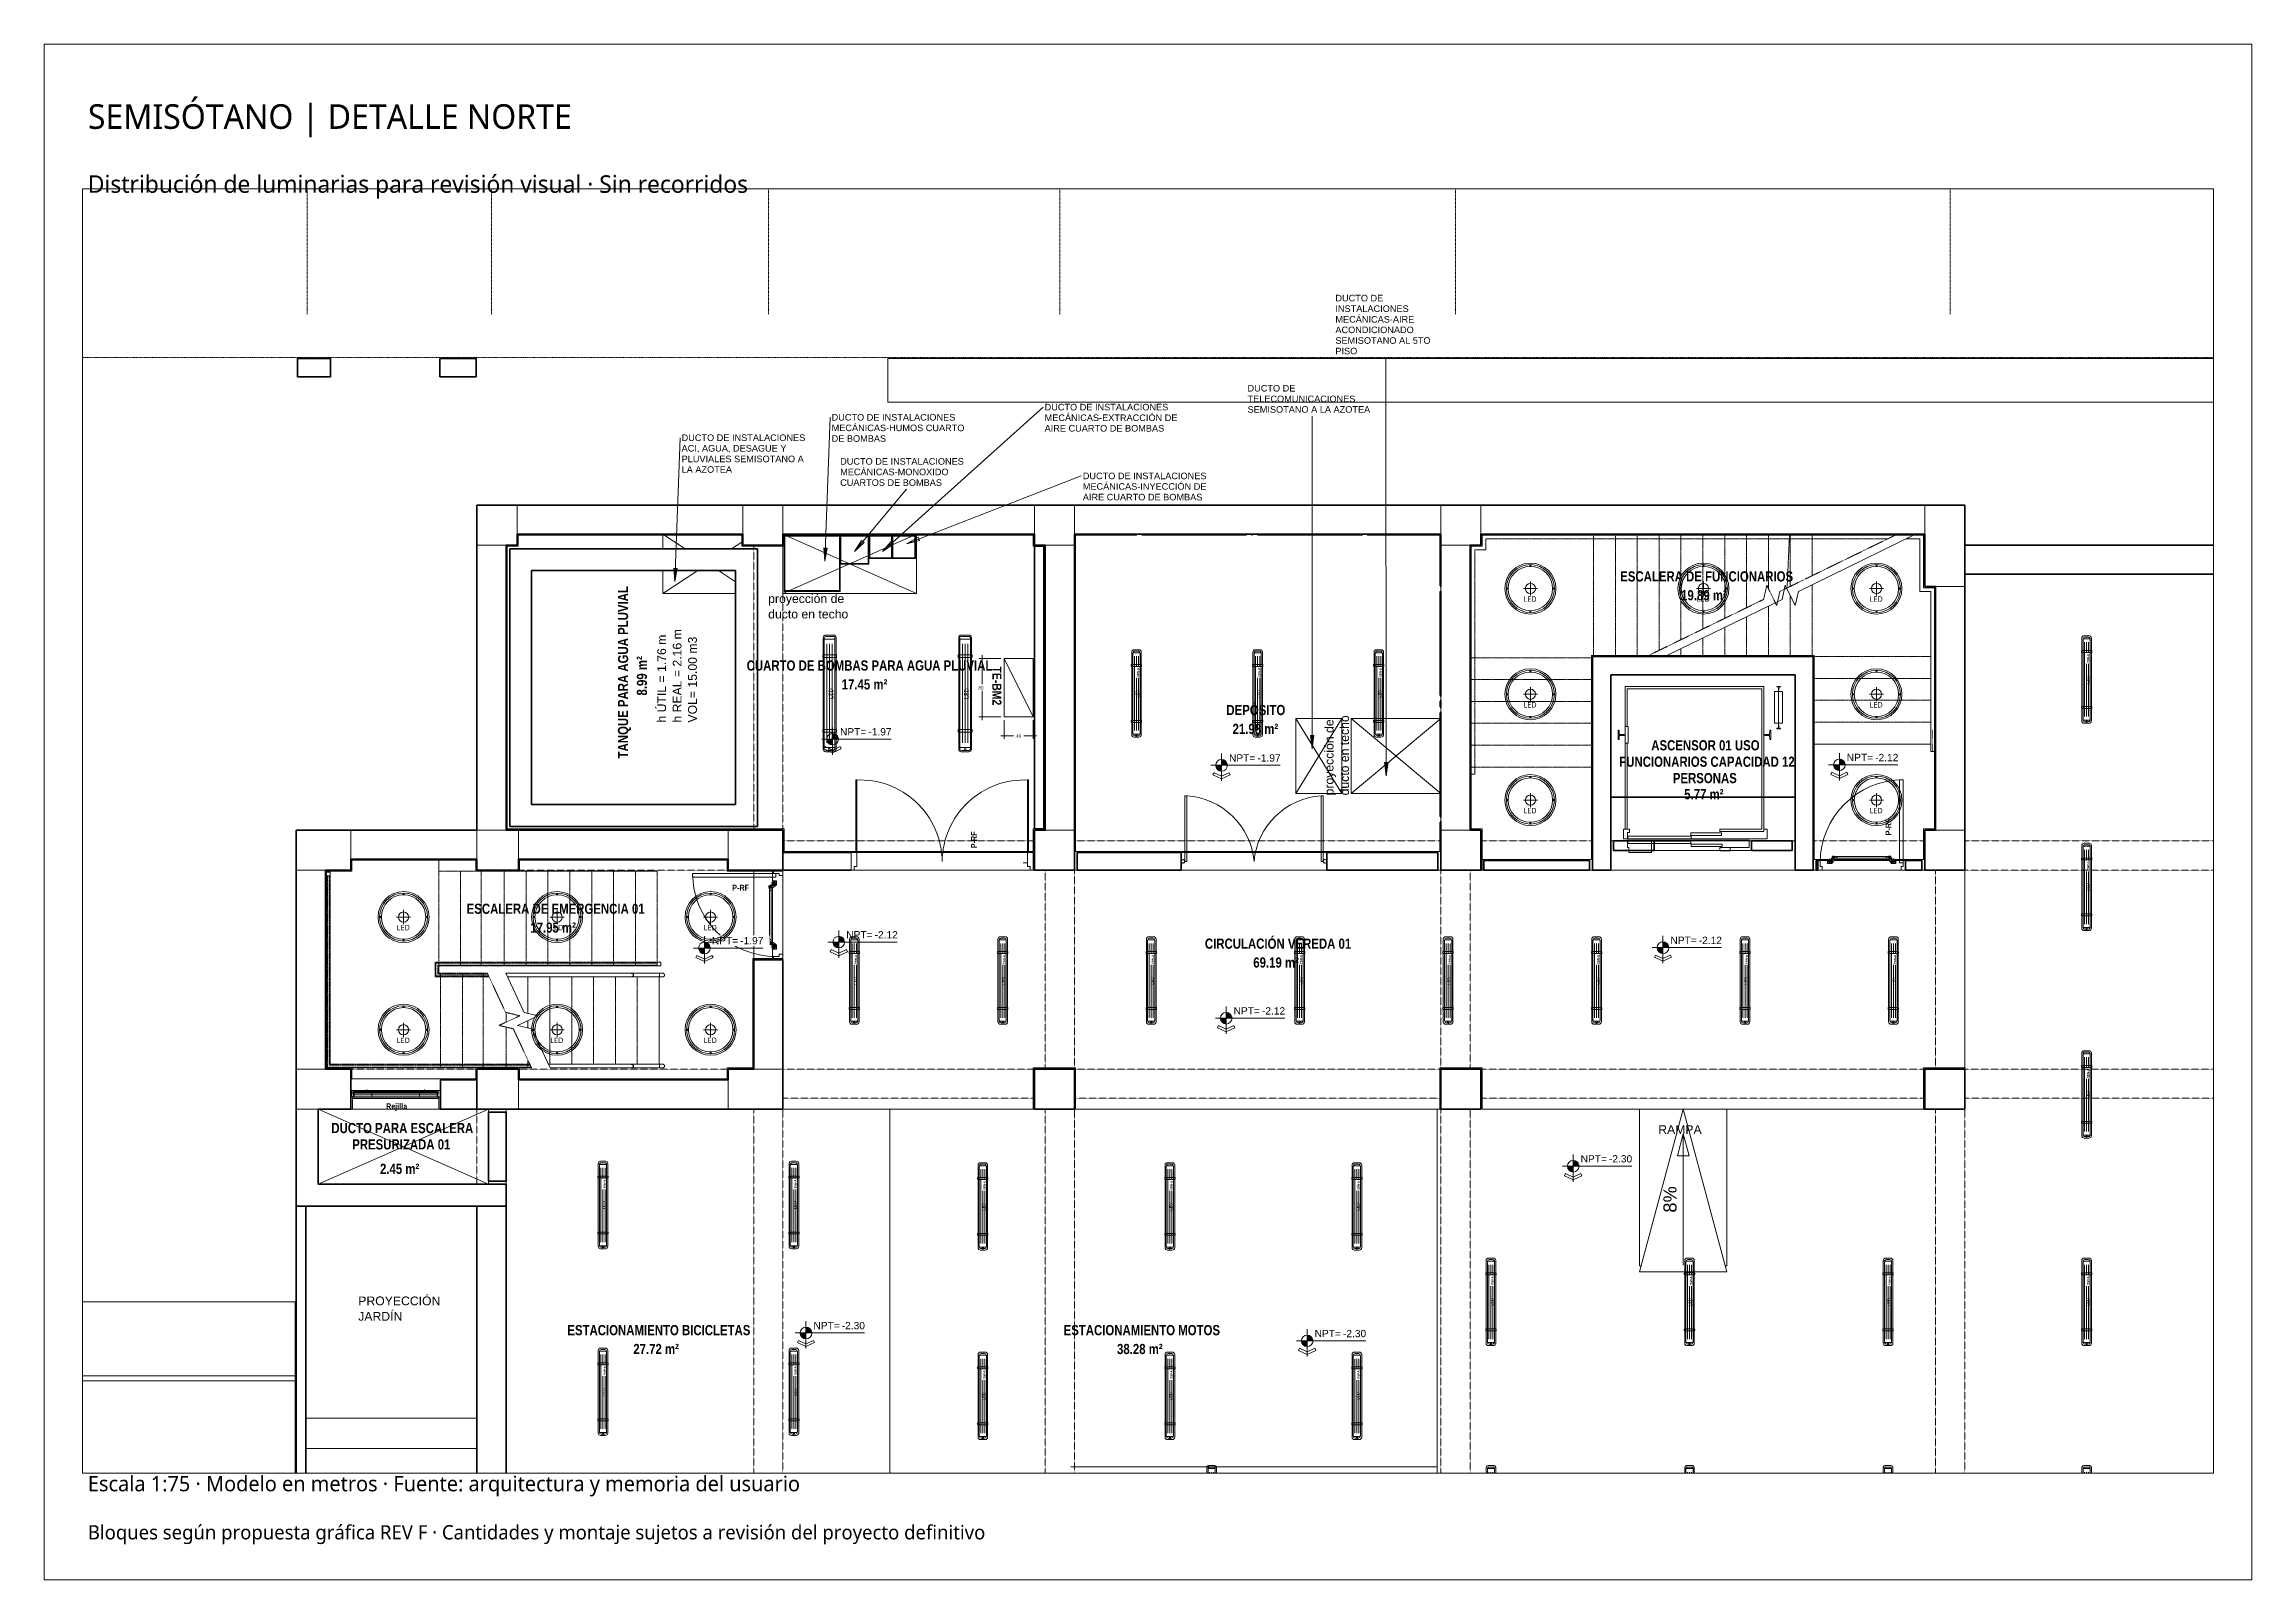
# Paper-space layout 'IE_DETALLE_NORTE_A3' of a CAD drawing. Header units: metres, sheet in millimetres. Extents: x 8 to 412, y 8 to 289.
# The model-space entities are those that its viewports show. They can reach past a viewport. Long polylines and large blocks are cut down to what shows.
import ezdxf

# ---------------------------------------------------------------- set-up
doc = ezdxf.new("R2010")
doc.units = ezdxf.units.M
for name, pattern in [('Dash', [0.635, 0.3175, -0.3175]), ('Dash Dot 3_16_', [0.79375, 0.47625, -0.15875, 0, -0.15875]), ('Dash_2_', [0.635, 0.3175, -0.3175]), ('Derribado', [0.4, 0.28, -0.12]), ('Trazo pequeño', [0.3, 0.2, -0.1])]:
    doc.linetypes.add(name, pattern=pattern)
doc.layers.get('0').update_dxf_attribs({"color": 8})
doc.layers.get('Defpoints').update_dxf_attribs({"color": 8})
for name, color, linetype, lineweight in [('A-ANNO-NOTE', 8, 'Continuous', 9), ('A-AREA', 8, 'Continuous', 9), ('A-AREA-IDEN', 8, 'Continuous', 9), ('A-DETL', 8, 'Continuous', 9), ('A-DETL-THIN', 8, 'Continuous', 9), ('A-DOOR', 8, 'Continuous', 9), ('A-DOOR-FRAM', 8, 'Continuous', 18), ('A-FLOR', 8, 'Continuous', 18), ('A-FLOR-HRAL', 8, 'Continuous', 9), ('A-FLOR-HRAL-MBND', 8, 'Trazo pequeño', 9), ('A-GLAZ', 8, 'Continuous', 9), ('A-GLAZ-SILL', 8, 'Continuous', 9), ('A-SIGN', 8, 'Continuous', 9), ('A-WALL', 8, 'Continuous', 9), ('C-PROP-LINE', 8, 'Continuous', 9), ('G-ANNO-DIMS', 8, 'Continuous', 9), ('G-ANNO-TEXT', 8, 'Continuous', 9), ('I-WALL', 8, 'Continuous', 9), ('Q-SPCQ', 8, 'Continuous', 9), ('S-COLS', 8, 'Continuous', 9), ('S-FNDN', 8, 'Continuous', 9), ('S-GRID', 8, 'Continuous', 9), ('S-STRS', 8, 'Continuous', 9), ('S-STRS-MBND', 8, 'Trazo pequeño', 9)]:
    doc.layers.add(name, color=color, linetype=linetype, lineweight=lineweight)
for name, color, linetype, lineweight, true_color in [('IE-LAMINA', 5, 'Continuous', 18, 0x243849), ('IE-LUM-L-01', 5, 'Continuous', 18, 0x126b94), ('IE-LUM-L-01-15', 5, 'Continuous', 18, 0x126b94), ('IE-LUM-L-02', 5, 'Continuous', 18, 0x126b94)]:
    doc.layers.add(name, color=color, linetype=linetype, lineweight=lineweight, true_color=true_color)
doc.styles.add('Arial', font='arial.ttf', dxfattribs={"height": 0.12})
doc.styles.add('Arial Narrow_B', font='ARIALNB.TTF', dxfattribs={"height": 0.125})
doc.styles.add('Arial_2', font='arial.ttf', dxfattribs={"height": 0.09})
doc.styles.add('Arial_5', font='arial.ttf', dxfattribs={"height": 0.1})
doc.styles.add('Arial_6', font='arial.ttf', dxfattribs={"height": 0.045})
doc.styles.add('Arial_7', font='arial.ttf', dxfattribs={"height": 0.18})
doc.styles.add('Arial_B', font='arialbd.ttf', dxfattribs={"width": 0.85, "height": 0.08})
doc.styles.add('Arial_B_3', font='arialbd.ttf', dxfattribs={"width": 0.8, "height": 0.14})
doc.styles.add('EI_LUM_BOLD', font='OpenSans-Semibold.ttf')
doc.styles.add('EI_LUM_REGULAR', font='OpenSans-Regular.ttf')

# ---------------------------------------------------------------- blocks, each defined once
blk = doc.blocks.new('ARQ-PuertaCortafuegoConBarraAntipanico - Pcf_1_20x2_30-5780689-NIV_A_S01_SÓTANO 1')
at = {"layer": 'A-DOOR', "lineweight": 18}
for p, q in [((-0.57, -0.035), (-0.52, -0.035)), ((-0.57, -1.175), (-0.57, -0.035)), ((-0.52, -0.035), (-0.52, -1.175)), ((-0.442, -0.026), (-0.469, -0.026)), ((-0.442, -0.026), (-0.469, -0.026)), ((-0.469, -0.028), (-0.469, -0.026)), ((-0.442, -0.028), (-0.469, -0.028)), ((-0.469, -0.028), (-0.469, -0.03)), ((-0.469, -0.03), (-0.442, -0.03)), ((-0.469, -0.048), (-0.469, -0.03)), ((-0.442, -0.048), (-0.469, -0.048)), ((-0.469, -0.048), (-0.469, -0.054)), ((-0.442, -0.051), (-0.469, -0.054)), ((-0.469, -0.054), (-0.469, -0.067)), ((-0.442, -0.066), (-0.469, -0.067)), ((-0.469, -0.067), (-0.469, -0.078)), ((-0.442, -0.09), (-0.469, -0.078)), ((-0.442, -0.026), (-0.442, -0.028)), ((-0.441, -0.026), (-0.442, -0.026)), ((-0.442, -0.026), (-0.442, -0.026)), ((-0.442, -0.028), (-0.442, -0.026)), ((-0.442, -0.026), (-0.441, -0.026)), ((-0.442, -0.03), (-0.442, -0.028)), ((-0.442, -0.028), (-0.442, -0.028)), ((-0.441, -0.028), (-0.442, -0.028)), ((-0.442, -0.029), (-0.442, -0.03)), ((-0.442, -0.03), (-0.442, -0.048)), ((-0.442, -0.048), (-0.442, -0.03)), ((-0.441, -0.03), (-0.442, -0.03)), ((-0.442, -0.051), (-0.442, -0.048)), ((-0.442, -0.048), (-0.442, -0.051)), ((-0.441, -0.048), (-0.442, -0.048)), ((-0.442, -0.051), (-0.442, -0.049)), ((-0.442, -0.051), (-0.442, -0.066)), ((-0.442, -0.066), (-0.442, -0.051)), ((-0.442, -0.066), (-0.442, -0.082)), ((-0.441, -0.066), (-0.442, -0.066)), ((-0.442, -0.083), (-0.442, -0.082)), ((-0.442, -0.083), (-0.442, -0.09)), ((-0.442, -0.09), (-0.441, -0.09)), ((-0.441, -0.026), (-0.441, -0.028)), ((-0.441, -0.026), (-0.441, -0.026)), ((-0.42, -0.026), (-0.441, -0.026)), ((-0.441, -0.028), (-0.441, -0.026)), ((-0.42, -0.026), (-0.441, -0.026)), ((-0.441, -0.028), (-0.441, -0.028)), ((-0.441, -0.028), (-0.441, -0.03)), ((-0.42, -0.028), (-0.441, -0.028)), ((-0.441, -0.03), (-0.441, -0.029)), ((-0.441, -0.03), (-0.441, -0.048)), ((-0.441, -0.03), (-0.42, -0.03)), ((-0.441, -0.048), (-0.441, -0.03)), ((-0.441, -0.051), (-0.441, -0.048)), ((-0.441, -0.048), (-0.441, -0.051)), ((-0.42, -0.048), (-0.441, -0.048)), ((-0.441, -0.049), (-0.441, -0.051)), ((-0.441, -0.051), (-0.441, -0.066)), ((-0.441, -0.066), (-0.441, -0.051)), ((-0.42, -0.054), (-0.441, -0.051)), ((-0.441, -0.082), (-0.441, -0.066)), ((-0.435, -0.066), (-0.441, -0.066)), ((-0.42, -0.078), (-0.441, -0.09)), ((-0.441, -0.082), (-0.441, -0.083)), ((-0.441, -0.09), (-0.441, -0.083)), ((-0.435, -0.026), (-0.435, -0.027)), ((-0.424, -0.026), (-0.435, -0.026)), ((-0.435, -0.027), (-0.424, -0.027)), ((-0.435, -0.028), (-0.42, -0.028)), ((-0.435, -0.028), (-0.435, -0.028)), ((-0.42, -0.028), (-0.435, -0.028)), ((-0.435, -0.066), (-0.435, -0.058)), ((-0.424, -0.026), (-0.42, -0.026)), ((-0.42, -0.026), (-0.41, -0.026)), ((-0.42, -0.03), (-0.42, -0.028)), ((-0.42, -0.028), (-0.42, -0.028)), ((-0.42, -0.03), (-0.42, -0.048)), ((-0.42, -0.054), (-0.42, -0.048)), ((-0.42, -0.05), (-0.417, -0.05)), ((-0.42, -0.057), (-0.42, -0.054)), ((-0.42, -0.061), (-0.42, -0.063)), ((-0.42, -0.065), (-0.42, -0.076)), ((-0.42, -0.078), (-0.42, -0.076)), ((-0.417, -0.05), (-0.408, -0.05)), ((-0.401, -0.117), (-0.386, -0.117)), ((-0.395, -0.128), (-0.387, -0.128)), ((-0.387, -0.128), (-0.376, -0.128)), ((-0.386, -0.117), (-0.378, -0.117)), ((-0.385, -0.121), (-0.385, -0.079)), ((-0.378, -0.116), (-0.378, -0.073)), ((-0.369, -0.098), (-0.378, -0.097)), ((-0.376, -0.106), (-0.377, -0.099)), ((-0.376, -0.127), (-0.368, -0.125)), ((-0.376, -0.128), (-0.375, -0.126)), ((-0.375, -0.125), (-0.375, -0.125)), ((-0.366, -0.098), (-0.368, -0.098)), ((-0.365, -0.124), (-0.367, -0.124)), ((-0.342, -0.097), (-0.366, -0.098)), ((-0.341, -0.122), (-0.365, -0.124)), ((-0.342, -0.097), (-0.341, -0.098)), ((0.342, -0.098), (-0.341, -0.098)), ((-0.341, -0.102), (-0.341, -0.098)), ((-0.341, -0.121), (0.342, -0.121)), ((-0.341, -0.122), (-0.34, -0.122)), ((0.341, -0.122), (0.34, -0.121)), ((0.342, -0.097), (0.341, -0.097)), ((0.341, -0.122), (0.366, -0.124)), ((0.342, -0.097), (0.367, -0.097)), ((0.342, -0.098), (0.342, -0.104)), ((0.366, -0.124), (0.368, -0.124)), ((0.367, -0.097), (0.369, -0.098)), ((0.368, -0.124), (0.376, -0.125)), ((0.378, -0.097), (0.37, -0.097)), ((0.376, -0.117), (0.376, -0.123)), ((0.376, -0.125), (0.376, -0.123)), ((0.376, -0.125), (0.376, -0.125)), ((0.376, -0.126), (0.377, -0.128)), ((0.377, -0.096), (0.377, -0.097)), ((0.377, -0.128), (0.388, -0.128)), ((0.379, -0.073), (0.379, -0.116)), ((0.379, -0.117), (0.386, -0.117)), ((0.386, -0.079), (0.386, -0.121)), ((0.386, -0.117), (0.402, -0.117)), ((0.388, -0.128), (0.396, -0.128)), ((0.409, -0.05), (0.418, -0.05)), ((0.411, -0.026), (0.421, -0.026)), ((0.418, -0.05), (0.419, -0.05)), ((0.419, -0.06), (0.419, -0.028)), ((0.419, -0.028), (0.419, -0.028)), ((0.419, -0.06), (0.419, -0.062)), ((0.419, -0.062), (0.419, -0.067)), ((0.44, -0.066), (0.419, -0.067)), ((0.419, -0.067), (0.419, -0.072)), ((0.421, -0.026), (0.425, -0.026)), ((0.44, -0.028), (0.421, -0.028)), ((0.44, -0.051), (0.421, -0.054)), ((0.423, -0.027), (0.422, -0.027)), ((0.422, -0.03), (0.44, -0.03)), ((0.44, -0.09), (0.422, -0.079)), ((0.44, -0.026), (0.425, -0.026)), ((0.44, -0.026), (0.425, -0.026)), ((0.44, -0.048), (0.425, -0.048)), ((0.44, -0.026), (0.44, -0.028)), ((0.442, -0.026), (0.44, -0.026)), ((0.44, -0.026), (0.44, -0.026)), ((0.44, -0.028), (0.44, -0.026)), ((0.44, -0.026), (0.442, -0.026)), ((0.44, -0.03), (0.44, -0.028)), ((0.44, -0.028), (0.44, -0.028)), ((0.442, -0.028), (0.44, -0.028)), ((0.44, -0.029), (0.44, -0.03)), ((0.44, -0.03), (0.44, -0.048)), ((0.44, -0.048), (0.44, -0.03)), ((0.442, -0.03), (0.44, -0.03)), ((0.44, -0.051), (0.44, -0.048)), ((0.44, -0.048), (0.44, -0.051)), ((0.442, -0.048), (0.44, -0.048)), ((0.44, -0.051), (0.44, -0.049)), ((0.44, -0.051), (0.44, -0.066)), ((0.44, -0.066), (0.44, -0.051)), ((0.44, -0.066), (0.44, -0.082)), ((0.442, -0.066), (0.44, -0.066)), ((0.44, -0.083), (0.44, -0.082)), ((0.44, -0.083), (0.44, -0.09)), ((0.44, -0.09), (0.442, -0.09)), ((0.469, -0.026), (0.442, -0.026)), ((0.442, -0.028), (0.442, -0.026)), ((0.469, -0.026), (0.442, -0.026)), ((0.442, -0.026), (0.442, -0.028)), ((0.442, -0.026), (0.442, -0.026)), ((0.442, -0.028), (0.442, -0.03)), ((0.469, -0.028), (0.442, -0.028)), ((0.442, -0.028), (0.442, -0.028)), ((0.442, -0.03), (0.442, -0.029)), ((0.442, -0.048), (0.442, -0.03)), ((0.442, -0.03), (0.469, -0.03)), ((0.442, -0.03), (0.442, -0.048)), ((0.442, -0.048), (0.442, -0.049)), ((0.442, -0.048), (0.442, -0.051)), ((0.469, -0.048), (0.442, -0.048)), ((0.442, -0.051), (0.442, -0.048)), ((0.442, -0.066), (0.442, -0.051)), ((0.469, -0.054), (0.442, -0.051)), ((0.442, -0.051), (0.442, -0.066)), ((0.469, -0.067), (0.442, -0.066)), ((0.442, -0.082), (0.442, -0.066)), ((0.469, -0.078), (0.442, -0.09)), ((0.442, -0.082), (0.442, -0.083)), ((0.442, -0.09), (0.442, -0.083)), ((0.469, -0.026), (0.469, -0.028)), ((0.469, -0.03), (0.469, -0.028)), ((0.469, -0.03), (0.469, -0.048)), ((0.469, -0.054), (0.469, -0.048)), ((0.469, -0.067), (0.469, -0.054)), ((0.469, -0.078), (0.469, -0.067)), ((-0.52, -1.175), (-0.57, -1.175))]:
    blk.add_line(p, q, dxfattribs=at)
at = {"layer": 'A-DOOR', "lineweight": 18, "flags": 128}
for points in [[(-0.376, -0.096), (-0.377, -0.086), (-0.378, -0.075)], [(-0.378, -0.118), (-0.377, -0.126), (-0.376, -0.128)], [(-0.368, -0.098), (-0.369, -0.098), (-0.369, -0.098)], [(-0.367, -0.124), (-0.368, -0.124), (-0.368, -0.125)], [(-0.341, -0.098), (-0.339, -0.104), (-0.338, -0.107), (-0.337, -0.109)], [(-0.34, -0.122), (-0.338, -0.116), (-0.337, -0.112), (-0.337, -0.11)], [(0.341, -0.097), (0.339, -0.103), (0.338, -0.106), (0.338, -0.108)], [(0.34, -0.121), (0.338, -0.115), (0.338, -0.112), (0.338, -0.11)], [(0.368, -0.124), (0.368, -0.124), (0.368, -0.124)], [(0.369, -0.098), (0.37, -0.097), (0.37, -0.097)], [(0.379, -0.075), (0.378, -0.086), (0.377, -0.096)], [(0.377, -0.128), (0.378, -0.126), (0.379, -0.118)], [(0.419, -0.028), (0.42, -0.028), (0.421, -0.028)], [(0.422, -0.03), (0.423, -0.039), (0.425, -0.048)]]:
    blk.add_lwpolyline(points, dxfattribs=at)
at = {"layer": 'A-DOOR', "lineweight": 18}
blk.add_arc((-0.57, -0.035), 1.14, 270, 360, dxfattribs=at)
for centre, major_axis, start_param, end_param in [((-0.377, -0.112), (-0.0008, 0.015), 3.714192, 5.173676), ((-0.368, -0.111), (-0.0007, 0.0132), 3.714192, 6.855784), ((-0.369, -0.111), (-0.0007, 0.0135), 3.714192, 6.070386), ((-0.369, -0.111), (-0.0007, 0.0135), 6.222091, 6.277116), ((-0.368, -0.111), (-0.0007, 0.0132), 0.572599, 1.169929), ((-0.368, -0.111), (-0.0007, 0.0132), 1.972043, 3.714192), ((-0.369, -0.111), (-0.0007, 0.0135), 2.928793, 3.714192), ((-0.366, -0.111), (-0.0007, 0.0132), 6.280511, 6.855784), ((-0.366, -0.111), (-0.0007, 0.0132), 3.714192, 6.277935), ((-0.366, -0.111), (-0.0007, 0.0132), 0.572599, 3.144267), ((-0.366, -0.111), (-0.0007, 0.0132), 3.146843, 3.714192), ((-0.341, -0.11), (-0.0006, 0.0124), 3.714192, 6.283722), ((-0.34, -0.11), (-0.0006, 0.0119), 5.955572, 6.855784), ((-0.341, -0.11), (-0.0006, 0.0124), 2.928793, 3.714192), ((-0.34, -0.11), (-0.0006, 0.0119), 4.775232, 5.73224), ((-0.34, -0.11), (-0.0006, 0.0119), 3.714192, 4.733512), ((-0.34, -0.11), (-0.0006, 0.0119), 2.608853, 3.714192), ((0.341, -0.109), (0.0006, 0.0119), 0.550945, 1.44545), ((0.341, -0.109), (0.0006, 0.0119), 1.615892, 2.568994), ((0.341, -0.109), (0.0006, 0.0119), 2.572338, 3.354392), ((0.341, -0.109), (0.0006, 0.0119), 5.710586, 6.772268), ((0.342, -0.109), (0.0006, 0.0124), 6.282648, 7.826661), ((0.342, -0.109), (0.0006, 0.0124), 1.550882, 2.568994), ((0.342, -0.109), (0.0006, 0.0124), 2.568994, 3.354392), ((0.366, -0.111), (0.0007, 0.0132), 0.00525, 2.568994), ((0.366, -0.111), (0.0007, 0.0132), 2.568994, 3.136342), ((0.366, -0.111), (0.0007, 0.0132), 3.138918, 5.710586), ((0.366, -0.111), (0.0007, 0.0132), 5.710586, 6.28586), ((0.368, -0.111), (0.0007, 0.0132), 5.710586, 8.852179), ((0.368, -0.111), (0.0007, 0.0132), 2.568994, 4.311143), ((0.369, -0.111), (0.0007, 0.0135), 0.212799, 2.568994), ((0.369, -0.111), (0.0007, 0.0135), 2.568994, 3.354392), ((0.368, -0.111), (0.0007, 0.0132), 5.113256, 5.710586), ((0.369, -0.111), (0.0007, 0.0135), 0.002597, 0.061094), ((0.377, -0.111), (0.0007, 0.0141), 0.86827, 2.568994)]:
    blk.add_ellipse(centre, major_axis=major_axis, ratio=0.032529, start_param=start_param, end_param=end_param, dxfattribs=at)
for points in [[(-0.42, -0.057), (-0.422, -0.057), (-0.428, -0.057), (-0.433, -0.058), (-0.435, -0.058)], [(-0.435, -0.066), (-0.435, -0.07), (-0.435, -0.076), (-0.435, -0.083), (-0.435, -0.085), (-0.435, -0.086)], [(-0.435, -0.086), (-0.433, -0.084), (-0.428, -0.081), (-0.423, -0.078), (-0.42, -0.076)], [(-0.424, -0.028), (-0.424, -0.027), (-0.424, -0.027), (-0.424, -0.026)], [(-0.424, -0.026), (-0.424, -0.026), (-0.424, -0.026), (-0.424, -0.026), (-0.424, -0.026)], [(-0.421, -0.062), (-0.421, -0.061), (-0.421, -0.059), (-0.422, -0.058)], [(-0.421, -0.065), (-0.421, -0.065), (-0.421, -0.064), (-0.421, -0.063), (-0.421, -0.062)], [(-0.42, -0.027), (-0.42, -0.027), (-0.42, -0.026), (-0.42, -0.026)], [(-0.42, -0.026), (-0.42, -0.026), (-0.42, -0.027), (-0.42, -0.027)], [(-0.412, -0.065), (-0.413, -0.063), (-0.415, -0.058), (-0.417, -0.052), (-0.417, -0.05)], [(-0.417, -0.05), (-0.417, -0.052), (-0.415, -0.058), (-0.413, -0.063), (-0.412, -0.065)], [(-0.404, -0.111), (-0.406, -0.107), (-0.41, -0.1), (-0.412, -0.094), (-0.414, -0.09)], [(-0.398, -0.09), (-0.401, -0.087), (-0.406, -0.079), (-0.41, -0.07), (-0.412, -0.065)], [(-0.412, -0.065), (-0.41, -0.07), (-0.406, -0.079), (-0.401, -0.087), (-0.398, -0.09)], [(-0.41, -0.026), (-0.41, -0.026), (-0.41, -0.027), (-0.411, -0.029), (-0.411, -0.031), (-0.411, -0.033), (-0.41, -0.034)], [(-0.394, -0.046), (-0.396, -0.043), (-0.401, -0.037), (-0.406, -0.03), (-0.409, -0.027), (-0.41, -0.026)], [(-0.41, -0.034), (-0.41, -0.035), (-0.41, -0.039), (-0.409, -0.044), (-0.408, -0.048), (-0.408, -0.05)], [(-0.408, -0.05), (-0.407, -0.052), (-0.406, -0.058), (-0.404, -0.063), (-0.403, -0.065)], [(-0.403, -0.114), (-0.403, -0.113), (-0.404, -0.112), (-0.404, -0.111), (-0.404, -0.111)], [(-0.403, -0.065), (-0.401, -0.07), (-0.398, -0.079), (-0.393, -0.087), (-0.391, -0.09)], [(-0.402, -0.116), (-0.402, -0.115), (-0.402, -0.115), (-0.402, -0.114), (-0.403, -0.114)], [(-0.401, -0.117), (-0.401, -0.117), (-0.401, -0.116), (-0.402, -0.116), (-0.402, -0.116)], [(-0.395, -0.128), (-0.396, -0.128), (-0.397, -0.127), (-0.399, -0.123), (-0.4, -0.119), (-0.401, -0.117)], [(-0.394, -0.096), (-0.395, -0.095), (-0.396, -0.093), (-0.397, -0.091), (-0.398, -0.09)], [(-0.398, -0.09), (-0.397, -0.091), (-0.396, -0.093), (-0.395, -0.095), (-0.394, -0.096)], [(-0.382, -0.063), (-0.384, -0.06), (-0.388, -0.054), (-0.392, -0.049), (-0.394, -0.046)], [(-0.387, -0.111), (-0.387, -0.108), (-0.389, -0.103), (-0.392, -0.098), (-0.394, -0.096)], [(-0.394, -0.096), (-0.392, -0.098), (-0.389, -0.103), (-0.387, -0.108), (-0.387, -0.111)], [(-0.391, -0.09), (-0.389, -0.093), (-0.387, -0.097), (-0.384, -0.102), (-0.382, -0.104)], [(-0.387, -0.111), (-0.387, -0.111), (-0.387, -0.111), (-0.387, -0.111), (-0.387, -0.111)], [(-0.387, -0.111), (-0.387, -0.112), (-0.386, -0.114), (-0.386, -0.116), (-0.386, -0.117)], [(-0.387, -0.111), (-0.387, -0.111), (-0.387, -0.111), (-0.387, -0.111), (-0.387, -0.111)], [(-0.387, -0.128), (-0.387, -0.128), (-0.386, -0.127), (-0.386, -0.125), (-0.385, -0.123)], [(-0.386, -0.123), (-0.386, -0.125), (-0.386, -0.127), (-0.387, -0.128), (-0.387, -0.128)], [(-0.385, -0.12), (-0.385, -0.119), (-0.385, -0.118), (-0.386, -0.117)], [(-0.386, -0.117), (-0.386, -0.118), (-0.385, -0.12), (-0.385, -0.122), (-0.386, -0.123)], [(-0.385, -0.123), (-0.385, -0.122), (-0.385, -0.122), (-0.385, -0.121)], [(-0.379, -0.069), (-0.379, -0.068), (-0.38, -0.066), (-0.381, -0.064), (-0.382, -0.063)], [(-0.382, -0.104), (-0.381, -0.105), (-0.38, -0.107), (-0.379, -0.11), (-0.379, -0.111)], [(-0.378, -0.072), (-0.378, -0.071), (-0.378, -0.07), (-0.379, -0.069)], [(-0.379, -0.111), (-0.379, -0.112), (-0.378, -0.114), (-0.378, -0.116), (-0.378, -0.117)], [(-0.378, -0.117), (-0.378, -0.117), (-0.378, -0.117), (-0.378, -0.117), (-0.378, -0.118)], [(0.383, -0.063), (0.382, -0.064), (0.381, -0.066), (0.38, -0.068), (0.379, -0.069)], [(0.379, -0.069), (0.379, -0.07), (0.379, -0.071), (0.379, -0.072)], [(0.379, -0.117), (0.379, -0.116), (0.379, -0.114), (0.379, -0.112), (0.38, -0.111)], [(0.379, -0.118), (0.379, -0.117), (0.379, -0.117), (0.379, -0.117), (0.379, -0.117)], [(0.38, -0.111), (0.38, -0.11), (0.381, -0.107), (0.382, -0.105), (0.383, -0.104)], [(0.395, -0.046), (0.393, -0.049), (0.389, -0.054), (0.385, -0.06), (0.383, -0.063)], [(0.383, -0.104), (0.384, -0.102), (0.387, -0.097), (0.39, -0.093), (0.392, -0.09)], [(0.387, -0.111), (0.387, -0.112), (0.387, -0.114), (0.386, -0.116), (0.386, -0.117)], [(0.386, -0.117), (0.387, -0.116), (0.387, -0.114), (0.387, -0.112), (0.387, -0.111)], [(0.386, -0.117), (0.386, -0.118), (0.386, -0.119), (0.386, -0.12)], [(0.386, -0.123), (0.386, -0.122), (0.386, -0.12), (0.386, -0.118), (0.386, -0.117)], [(0.386, -0.121), (0.386, -0.122), (0.386, -0.122), (0.386, -0.123)], [(0.386, -0.123), (0.386, -0.125), (0.387, -0.127), (0.387, -0.128), (0.388, -0.128)], [(0.388, -0.128), (0.388, -0.128), (0.387, -0.127), (0.387, -0.125), (0.386, -0.123)], [(0.395, -0.096), (0.393, -0.098), (0.39, -0.103), (0.388, -0.108), (0.387, -0.111)], [(0.387, -0.111), (0.387, -0.111), (0.387, -0.111), (0.387, -0.111), (0.387, -0.111)], [(0.387, -0.111), (0.387, -0.111), (0.387, -0.111), (0.387, -0.111), (0.388, -0.111)], [(0.388, -0.111), (0.388, -0.108), (0.39, -0.103), (0.393, -0.098), (0.395, -0.096)], [(0.392, -0.09), (0.394, -0.087), (0.398, -0.079), (0.402, -0.07), (0.404, -0.065)], [(0.411, -0.026), (0.41, -0.027), (0.407, -0.03), (0.401, -0.037), (0.397, -0.043), (0.395, -0.046)], [(0.399, -0.09), (0.398, -0.091), (0.397, -0.093), (0.395, -0.095), (0.395, -0.096)], [(0.395, -0.096), (0.395, -0.095), (0.397, -0.093), (0.398, -0.091), (0.399, -0.09)], [(0.402, -0.117), (0.401, -0.119), (0.399, -0.123), (0.397, -0.127), (0.396, -0.128), (0.396, -0.128)], [(0.413, -0.065), (0.411, -0.07), (0.406, -0.079), (0.401, -0.087), (0.399, -0.09)], [(0.399, -0.09), (0.402, -0.087), (0.407, -0.079), (0.411, -0.07), (0.413, -0.065)], [(0.403, -0.114), (0.403, -0.114), (0.403, -0.115), (0.402, -0.115), (0.402, -0.116)], [(0.402, -0.116), (0.402, -0.116), (0.402, -0.116), (0.402, -0.117), (0.402, -0.117)], [(0.405, -0.111), (0.405, -0.111), (0.404, -0.112), (0.404, -0.113), (0.403, -0.114)], [(0.404, -0.065), (0.404, -0.063), (0.406, -0.058), (0.408, -0.052), (0.409, -0.05)], [(0.415, -0.09), (0.413, -0.094), (0.41, -0.1), (0.407, -0.107), (0.405, -0.111)], [(0.409, -0.05), (0.409, -0.048), (0.41, -0.044), (0.411, -0.039), (0.411, -0.035), (0.411, -0.034)], [(0.411, -0.034), (0.411, -0.033), (0.411, -0.031), (0.411, -0.029), (0.411, -0.027), (0.411, -0.026), (0.411, -0.026)], [(0.418, -0.05), (0.417, -0.052), (0.415, -0.058), (0.414, -0.063), (0.413, -0.065)], [(0.413, -0.065), (0.414, -0.063), (0.416, -0.058), (0.417, -0.052), (0.418, -0.05)], [(0.418, -0.05), (0.419, -0.048), (0.419, -0.046), (0.419, -0.044)], [(0.421, -0.054), (0.421, -0.055), (0.42, -0.057), (0.42, -0.059), (0.419, -0.06)], [(0.419, -0.072), (0.42, -0.074), (0.421, -0.077), (0.422, -0.079), (0.422, -0.079)], [(0.421, -0.026), (0.421, -0.026), (0.421, -0.027), (0.421, -0.027)], [(0.421, -0.027), (0.421, -0.027), (0.421, -0.026), (0.421, -0.026)], [(0.421, -0.028), (0.421, -0.028), (0.421, -0.028), (0.422, -0.029), (0.422, -0.029), (0.422, -0.03)], [(0.425, -0.048), (0.424, -0.049), (0.424, -0.05), (0.422, -0.052), (0.422, -0.054), (0.421, -0.054)], [(0.425, -0.026), (0.425, -0.027), (0.425, -0.027), (0.425, -0.027)], [(0.425, -0.026), (0.425, -0.026), (0.425, -0.026), (0.425, -0.026), (0.425, -0.026)], [(0.425, -0.026), (0.425, -0.026), (0.425, -0.026), (0.425, -0.026)]]:
    blk.add_open_spline(points, degree=3, dxfattribs=at)
for points, knots in [([(-0.417, -0.05), (-0.418, -0.048), (-0.419, -0.044), (-0.419, -0.04), (-0.42, -0.037), (-0.42, -0.036)], [0, 0, 0, 0, 0.3333333, 0.6666667, 0.8492094, 0.8492094, 0.8492094, 0.8492094]), ([(-0.42, -0.037), (-0.42, -0.038), (-0.419, -0.04), (-0.419, -0.044), (-0.418, -0.048), (-0.417, -0.05)], [0.2039834, 0.2039834, 0.2039834, 0.2039834, 0.3333333, 0.6666667, 1, 1, 1, 1]), ([(-0.414, -0.09), (-0.415, -0.087), (-0.418, -0.08), (-0.419, -0.072), (-0.42, -0.069)], [0, 0, 0, 0, 0.5, 0.8628194, 0.8628194, 0.8628194, 0.8628194]), ([(-0.386, -0.116), (-0.386, -0.116), (-0.386, -0.114), (-0.386, -0.112), (-0.387, -0.111)], [0.11269, 0.11269, 0.11269, 0.11269, 0.5, 1, 1, 1, 1]), ([(0.42, -0.073), (0.419, -0.075), (0.418, -0.081), (0.416, -0.087), (0.415, -0.09)], [0.2898785, 0.2898785, 0.2898785, 0.2898785, 0.5, 1, 1, 1, 1]), ([(0.42, -0.043), (0.419, -0.044), (0.419, -0.046), (0.418, -0.048), (0.418, -0.05)], [0.5889567, 0.5889567, 0.5889567, 0.5889567, 0.6666667, 1, 1, 1, 1])]:
    blk.add_open_spline(points, degree=3, knots=knots, dxfattribs=at)
at = {"layer": 'A-DOOR-FRAM'}
for p, q in [((-0.54, 0.065), (-0.6, 0.065)), ((-0.6, 0.065), (-0.6, -0.065)), ((-0.57, -0.065), (-0.57, 0.015)), ((-0.57, 0.015), (-0.54, 0.015)), ((-0.54, 0.015), (-0.54, 0.065)), ((0.6, 0.065), (0.54, 0.065)), ((0.54, 0.065), (0.54, 0.015)), ((0.54, 0.015), (0.57, 0.015)), ((0.57, 0.015), (0.57, -0.065)), ((0.6, -0.065), (0.6, 0.065)), ((-0.6, -0.065), (-0.57, -0.065)), ((0.57, -0.065), (0.6, -0.065))]:
    blk.add_line(p, q, dxfattribs=at)
blk = doc.blocks.new('ARQ-PuertaDobleHojaCortafuego - Pcf_2_50x2_40-5768174-NIV_A_S01_SÓTANO 1')
at = {"layer": 'A-DOOR', "lineweight": 18}
for p, q in [((-0.72, 0.02), (-0.67, 0.02)), ((-0.745, -0.12), (-0.745, -1.117)), ((-0.731, -1.117), (-0.731, -0.12)), ((1.61, -1.117), (1.61, -0.12)), ((1.625, -0.12), (1.625, -1.117)), ((-0.731, -1.117), (-0.745, -1.117)), ((1.61, -1.117), (1.625, -1.117))]:
    blk.add_line(p, q, dxfattribs=at)
for centre, start, end in [((-0.69, 0.012), 267.1928, 359.4084), ((1.57, 0.012), 180.5916, 272.8072)]:
    blk.add_arc(centre, 1.13, start, end, dxfattribs=at)
at = {"layer": 'A-DOOR-FRAM'}
for p, q in [((-0.768, 0.12), (-0.81, 0.12)), ((-0.81, 0.12), (-0.81, -0.12)), ((-0.768, 0.07), (-0.768, 0.12)), ((-0.73, 0.07), (-0.768, 0.07)), ((-0.73, -0.12), (-0.73, 0.07)), ((1.648, 0.07), (1.61, 0.07)), ((1.61, 0.07), (1.61, -0.12)), ((1.69, 0.12), (1.648, 0.12)), ((1.648, 0.12), (1.648, 0.07)), ((1.69, -0.12), (1.69, 0.12)), ((-0.81, -0.12), (-0.73, -0.12)), ((1.61, -0.12), (1.69, -0.12))]:
    blk.add_line(p, q, dxfattribs=at)
blk = doc.blocks.new('ARQ-P011PuertaEnmalladaTrenzada02Hojas - 2_0Mx2_425m-4748548-NIV_A_S01_SÓTANO 1')
at = {"layer": 'A-DOOR', "lineweight": 18}
for p, q in [((-0.95, 0), (-0.95, 0.899)), ((-0.92, 0.899), (-0.95, 0.899)), ((-0.92, 0), (-0.92, 0.899)), ((0.92, 0), (0.92, 0.899)), ((0.92, 0.899), (0.95, 0.899)), ((0.95, 0), (0.95, 0.899)), ((-0.95, 0), (-0.92, 0)), ((0.95, 0), (0.92, 0))]:
    blk.add_line(p, q, dxfattribs=at)
for centre, radius, start, end in [((-0.985, -0.088), 0.989, 5.1137, 86.2134), ((0.985, -0.088), 0.989, 93.7866, 174.8863), ((-0.975, 0), 0.025, 360, 180), ((-0.975, 0), 0.025, 145.3367, 180), ((-0.975, 0), 0.025, 180, 360), ((-0.975, 0), 0.025, 180, 214.6633), ((-0.975, 0), 0.025, 109.3015, 142.4111), ((-0.975, 0), 0.025, 75, 105), ((-0.975, 0), 0.025, 37.5889, 70.6985), ((-0.975, 0), 0.025, 0, 34.6633), ((-0.975, 0), 0.025, 325.3367, 0), ((0.975, 0), 0.025, 360, 180), ((0.975, 0), 0.025, 145.3367, 180), ((0.975, 0), 0.025, 109.3015, 142.4111), ((0.975, 0), 0.025, 75, 105), ((0.975, 0), 0.025, 37.5889, 70.6985), ((0.975, 0), 0.025, 360, 34.6633), ((-0.975, 0), 0.025, 217.5889, 250.6985), ((-0.975, 0), 0.025, 255, 285), ((-0.975, 0), 0.025, 289.3015, 322.4111), ((0.975, 0), 0.025, 180, 360), ((0.975, 0), 0.025, 180, 214.6633), ((0.975, 0), 0.025, 217.5889, 250.6985), ((0.975, 0), 0.025, 255, 288.5049), ((0.975, 0), 0.025, 289.3015, 322.4111), ((0.975, 0), 0.025, 325.3367, 360)]:
    blk.add_arc(centre, radius, start, end, dxfattribs=at)
blk = doc.blocks.new('Barandilla - Barandilla-5080114-NIV_A_S01_SÓTANO 1')
at = {"layer": 'A-FLOR-HRAL-MBND'}
for p, q in [((25.935, 37.41), (25.935, 36.18)), ((26.085, 37.41), (25.935, 37.41)), ((25.985, 37.36), (25.985, 36.18)), ((26.135, 37.36), (25.985, 37.36)), ((26.085, 37.56), (26.085, 37.41)), ((27.615, 37.56), (26.085, 37.56)), ((26.135, 37.51), (26.135, 37.36)), ((27.615, 37.51), (26.135, 37.51)), ((30.915, 37.56), (27.615, 37.56)), ((30.915, 37.51), (27.615, 37.51)), ((31.752, 37.56), (30.915, 37.56)), ((31.649, 37.51), (30.915, 37.51)), ((25.935, 36.18), (25.935, 34.38)), ((25.985, 36.18), (25.985, 34.38)), ((25.985, 34.38), (25.935, 34.38))]:
    blk.add_line(p, q, dxfattribs=at)
blk = doc.blocks.new('Tipo de barandal superior - Barandal superior_interno_-5080126-NIV_A_S01_SÓTANO 1')
at = {"layer": 'A-FLOR-HRAL'}
for points in [[(32.27, 34.695), (32.272, 34.696), (32.273, 34.887), (32.272, 34.887), (32.266, 34.887), (32.267, 34.771), (32.268, 34.695)], [(32.27, 34.595), (32.272, 34.596), (32.272, 34.695), (32.267, 34.694), (32.267, 34.595)]]:
    blk.add_hatch(color=256, dxfattribs=at).paths.add_polyline_path(points)
for p, q in [((32.245, 34.935), (32.245, 34.702)), ((32.267, 34.887), (32.272, 34.887)), ((32.295, 34.702), (32.295, 34.935)), ((32.245, 34.696), (32.245, 34.62)), ((32.295, 34.62), (32.295, 34.696))]:
    blk.add_line(p, q, dxfattribs=at)
for points in [[(32.272, 34.595), (32.271, 34.595), (32.27, 34.595), (32.268, 34.595), (32.267, 34.595)], [(32.272, 34.695), (32.271, 34.695), (32.27, 34.695), (32.268, 34.695), (32.268, 34.695)]]:
    blk.add_open_spline(points, degree=3, dxfattribs=at)
blk = doc.blocks.new('Tipo de barandal superior - Barandal superior_interno_-V26-NIV_A_S01_SÓTANO 1')
at = {"layer": 'A-FLOR-HRAL', "linetype": 'Trazo pequeño'}
for p, q in [((25.935, 37.41), (25.935, 36.18)), ((26.085, 37.41), (25.935, 37.41)), ((25.985, 37.36), (25.985, 36.18)), ((26.135, 37.36), (25.985, 37.36)), ((26.085, 37.56), (26.085, 37.41)), ((27.615, 37.56), (26.085, 37.56)), ((26.135, 37.51), (26.135, 37.36)), ((27.615, 37.51), (26.135, 37.51)), ((30.915, 37.56), (27.615, 37.56)), ((30.915, 37.51), (27.615, 37.51)), ((31.752, 37.56), (30.915, 37.56)), ((31.649, 37.51), (30.915, 37.51)), ((31.752, 37.56), (31.649, 37.51)), ((25.935, 36.18), (25.935, 34.38)), ((25.985, 36.18), (25.985, 34.38)), ((25.935, 34.38), (25.985, 34.38)), ((25.935, 34.28), (25.935, 34.38)), ((25.935, 34.38), (25.935, 34.28)), ((25.935, 34.28), (25.985, 34.28)), ((25.985, 34.28), (25.935, 34.28)), ((25.985, 34.28), (25.985, 34.38)), ((25.985, 34.38), (25.985, 34.28))]:
    blk.add_line(p, q, dxfattribs=at)
at = {"layer": 'A-FLOR-HRAL'}
for p, q in [((32.006, 37.56), (31.903, 37.51)), ((32.095, 37.51), (31.903, 37.51)), ((32.145, 37.56), (32.006, 37.56)), ((32.095, 36.79), (32.095, 37.51)), ((32.145, 36.84), (32.145, 37.56)), ((32.245, 36.79), (32.095, 36.79)), ((32.295, 36.84), (32.145, 36.84)), ((32.245, 35.895), (32.245, 36.79)), ((32.295, 35.895), (32.295, 36.84)), ((32.245, 34.695), (32.245, 35.895)), ((32.295, 34.695), (32.295, 35.895)), ((32.245, 34.595), (32.245, 34.695)), ((32.245, 34.595), (32.295, 34.595)), ((32.295, 34.595), (32.295, 34.695))]:
    blk.add_line(p, q, dxfattribs=at)
blk = doc.blocks.new('Barandilla - Barandilla-5332126-NIV_A_S01_SÓTANO 1')
at = {"layer": 'A-FLOR-HRAL-MBND'}
for p, q in [((11.727, 31.688), (14.765, 31.688)), ((11.727, 31.512), (11.727, 31.688)), ((11.727, 31.688), (14.765, 31.688)), ((11.727, 31.512), (11.727, 31.688)), ((11.727, 31.688), (14.765, 31.688)), ((11.727, 31.512), (11.727, 31.688)), ((11.727, 31.688), (14.765, 31.688)), ((11.727, 31.512), (11.727, 31.688)), ((11.727, 31.688), (14.765, 31.688)), ((11.727, 31.512), (11.727, 31.688)), ((11.753, 31.662), (14.765, 31.662)), ((11.753, 31.538), (11.753, 31.662)), ((11.753, 31.662), (14.765, 31.662)), ((11.753, 31.538), (11.753, 31.662)), ((11.753, 31.662), (14.765, 31.662)), ((11.753, 31.538), (11.753, 31.662)), ((11.753, 31.662), (14.765, 31.662)), ((11.753, 31.538), (11.753, 31.662)), ((11.753, 31.662), (14.765, 31.662)), ((11.753, 31.538), (11.753, 31.662)), ((11.79, 31.538), (11.753, 31.538)), ((11.79, 31.538), (11.753, 31.538)), ((11.79, 31.538), (11.753, 31.538)), ((11.79, 31.538), (11.753, 31.538)), ((11.79, 31.538), (11.753, 31.538)), ((12.439, 31.538), (11.79, 31.538)), ((12.439, 31.538), (11.79, 31.538)), ((12.439, 31.538), (11.79, 31.538)), ((12.439, 31.538), (11.79, 31.538)), ((12.439, 31.538), (11.79, 31.538)), ((14.765, 31.688), (14.765, 31.662)), ((14.765, 31.688), (14.765, 31.662)), ((14.765, 31.688), (14.765, 31.662)), ((14.765, 31.688), (14.765, 31.662)), ((14.765, 31.688), (14.765, 31.662)), ((11.79, 31.512), (11.727, 31.512)), ((11.79, 31.512), (11.727, 31.512)), ((11.79, 31.512), (11.727, 31.512)), ((11.79, 31.512), (11.727, 31.512)), ((11.79, 31.512), (11.727, 31.512)), ((12.451, 31.512), (11.79, 31.512)), ((12.451, 31.512), (11.79, 31.512)), ((12.451, 31.512), (11.79, 31.512)), ((12.451, 31.512), (11.79, 31.512)), ((12.451, 31.512), (11.79, 31.512))]:
    blk.add_line(p, q, dxfattribs=at)
blk = doc.blocks.new('Tipo de barandal superior - Barandal superior_interno_-5332136-NIV_A_S01_SÓTANO 1')
at = {"layer": 'A-FLOR-HRAL'}
for p, q in [((14.79, 31.55), (14.39, 31.55)), ((14.84, 31.55), (14.79, 31.55)), ((14.39, 31.5), (14.79, 31.5)), ((14.79, 31.5), (14.84, 31.5))]:
    blk.add_line(p, q, dxfattribs=at)
at = {"layer": 'A-FLOR-HRAL', "flags": 128}
blk.add_lwpolyline([(14.39, 31.5), (14.399, 31.5), (14.408, 31.501), (14.416, 31.503), (14.423, 31.506), (14.429, 31.51), (14.433, 31.513), (14.437, 31.518), (14.438, 31.522), (14.438, 31.527), (14.437, 31.531), (14.433, 31.536), (14.429, 31.54), (14.423, 31.543), (14.416, 31.546), (14.408, 31.548), (14.399, 31.549), (14.39, 31.55)], dxfattribs=at)
at = {"layer": 'A-FLOR-HRAL'}
for points, knots in [([(14.79, 31.55), (14.791, 31.55), (14.792, 31.549), (14.794, 31.546), (14.795, 31.542), (14.796, 31.535), (14.797, 31.525), (14.796, 31.514), (14.795, 31.507), (14.794, 31.503), (14.792, 31.5), (14.791, 31.5), (14.79, 31.5)], [0, 0, 0, 0, 0.083333, 0.166667, 0.25, 0.333333, 0.5, 0.666667, 0.75, 0.833333, 0.916667, 1, 1, 1, 1]), ([(14.84, 31.55), (14.842, 31.55), (14.845, 31.549), (14.85, 31.548), (14.852, 31.547), (14.854, 31.545), (14.856, 31.544), (14.857, 31.543), (14.859, 31.541), (14.86, 31.539), (14.862, 31.537), (14.863, 31.534), (14.865, 31.53), (14.865, 31.525), (14.865, 31.519), (14.863, 31.515), (14.862, 31.512), (14.86, 31.51), (14.859, 31.508), (14.857, 31.507), (14.855, 31.505), (14.853, 31.503), (14.851, 31.502), (14.849, 31.501), (14.845, 31.5), (14.842, 31.5), (14.84, 31.5)], [0, 0, 0, 0, 0.083333, 0.125, 0.166667, 0.1875, 0.208333, 0.25, 0.270833, 0.291667, 0.333333, 0.375, 0.416667, 0.5, 0.583333, 0.625, 0.666667, 0.708333, 0.729167, 0.75, 0.791667, 0.833333, 0.854167, 0.875, 0.916667, 1, 1, 1, 1])]:
    blk.add_open_spline(points, degree=3, knots=knots, dxfattribs=at)
blk = doc.blocks.new('Tipo de barandal superior - Barandal superior_interno_-V39-NIV_A_S01_SÓTANO 1')
at = {"layer": 'A-FLOR-HRAL', "linetype": 'Trazo pequeño'}
for p, q in [((11.715, 31.7), (14.765, 31.7)), ((11.715, 31.5), (11.715, 31.7)), ((11.765, 31.65), (14.765, 31.65)), ((11.765, 31.55), (11.765, 31.65)), ((11.79, 31.55), (11.765, 31.55)), ((12.433, 31.55), (11.79, 31.55)), ((12.433, 31.55), (12.456, 31.5)), ((14.765, 31.65), (14.765, 31.7)), ((14.815, 31.7), (14.765, 31.7)), ((14.765, 31.7), (14.815, 31.7)), ((14.815, 31.65), (14.765, 31.65)), ((14.765, 31.65), (14.815, 31.65)), ((14.815, 31.65), (14.815, 31.7)), ((14.815, 31.7), (14.815, 31.65)), ((11.79, 31.5), (11.715, 31.5)), ((12.456, 31.5), (11.79, 31.5))]:
    blk.add_line(p, q, dxfattribs=at)
at = {"layer": 'A-FLOR-HRAL'}
for p, q in [((12.687, 31.55), (12.71, 31.5)), ((14.79, 31.55), (12.687, 31.55)), ((14.84, 31.55), (14.79, 31.55)), ((14.79, 31.5), (12.71, 31.5)), ((14.84, 31.5), (14.79, 31.5))]:
    blk.add_line(p, q, dxfattribs=at)
blk = doc.blocks.new('Barandilla - Barandilla-5332173-NIV_A_S01_SÓTANO 1')
at = {"layer": 'A-FLOR-HRAL-MBND'}
for p, q in [((10.237, 32.885), (10.263, 32.885)), ((10.237, 30.262), (10.237, 32.885)), ((10.237, 32.885), (10.263, 32.885)), ((10.237, 30.262), (10.237, 32.885)), ((10.237, 32.885), (10.263, 32.885)), ((10.237, 30.262), (10.237, 32.885)), ((10.237, 32.885), (10.263, 32.885)), ((10.237, 30.262), (10.237, 32.885)), ((10.237, 32.885), (10.263, 32.885)), ((10.237, 30.262), (10.237, 32.885)), ((10.263, 30.288), (10.263, 32.885)), ((10.263, 30.288), (10.263, 32.885)), ((10.263, 30.288), (10.263, 32.885)), ((10.263, 30.288), (10.263, 32.885)), ((10.263, 30.288), (10.263, 32.885)), ((11.79, 30.262), (10.237, 30.262)), ((11.79, 30.262), (10.237, 30.262)), ((11.79, 30.262), (10.237, 30.262)), ((11.79, 30.262), (10.237, 30.262)), ((11.79, 30.262), (10.237, 30.262)), ((11.79, 30.288), (10.263, 30.288)), ((11.79, 30.288), (10.263, 30.288)), ((11.79, 30.288), (10.263, 30.288)), ((11.79, 30.288), (10.263, 30.288)), ((11.79, 30.288), (10.263, 30.288)), ((13.021, 30.288), (11.79, 30.288)), ((13.021, 30.288), (11.79, 30.288)), ((13.021, 30.288), (11.79, 30.288)), ((13.021, 30.288), (11.79, 30.288)), ((13.021, 30.288), (11.79, 30.288)), ((13.033, 30.262), (11.79, 30.262)), ((13.033, 30.262), (11.79, 30.262)), ((13.033, 30.262), (11.79, 30.262)), ((13.033, 30.262), (11.79, 30.262)), ((13.033, 30.262), (11.79, 30.262))]:
    blk.add_line(p, q, dxfattribs=at)
blk = doc.blocks.new('Tipo de barandal superior - Barandal superior_interno_-5332176-NIV_A_S01_SÓTANO 1')
at = {"layer": 'A-FLOR-HRAL'}
for p, q in [((14.79, 30.3), (14.39, 30.3)), ((14.84, 30.3), (14.79, 30.3)), ((14.39, 30.25), (14.79, 30.25)), ((14.79, 30.25), (14.84, 30.25))]:
    blk.add_line(p, q, dxfattribs=at)
at = {"layer": 'A-FLOR-HRAL', "flags": 128}
blk.add_lwpolyline([(14.39, 30.25), (14.399, 30.251), (14.408, 30.252), (14.416, 30.254), (14.423, 30.257), (14.429, 30.26), (14.433, 30.264), (14.437, 30.269), (14.438, 30.273), (14.438, 30.278), (14.437, 30.282), (14.433, 30.287), (14.429, 30.29), (14.423, 30.294), (14.416, 30.297), (14.408, 30.299), (14.399, 30.3), (14.39, 30.3)], dxfattribs=at)
at = {"layer": 'A-FLOR-HRAL'}
for points, knots in [([(14.79, 30.3), (14.791, 30.3), (14.792, 30.3), (14.794, 30.297), (14.795, 30.293), (14.796, 30.286), (14.797, 30.275), (14.796, 30.265), (14.795, 30.258), (14.794, 30.254), (14.792, 30.251), (14.791, 30.25), (14.79, 30.25)], [0, 0, 0, 0, 0.083333, 0.166667, 0.25, 0.333333, 0.5, 0.666667, 0.75, 0.833333, 0.916667, 1, 1, 1, 1]), ([(14.84, 30.3), (14.842, 30.3), (14.845, 30.3), (14.85, 30.299), (14.852, 30.297), (14.854, 30.296), (14.856, 30.295), (14.857, 30.293), (14.859, 30.292), (14.86, 30.29), (14.862, 30.288), (14.863, 30.285), (14.865, 30.281), (14.865, 30.275), (14.865, 30.27), (14.863, 30.266), (14.862, 30.263), (14.86, 30.261), (14.859, 30.259), (14.857, 30.257), (14.855, 30.256), (14.853, 30.254), (14.851, 30.253), (14.849, 30.252), (14.845, 30.251), (14.842, 30.25), (14.84, 30.25)], [0, 0, 0, 0, 0.083333, 0.125, 0.166667, 0.1875, 0.208333, 0.25, 0.270833, 0.291667, 0.333333, 0.375, 0.416667, 0.5, 0.583333, 0.625, 0.666667, 0.708333, 0.729167, 0.75, 0.791667, 0.833333, 0.854167, 0.875, 0.916667, 1, 1, 1, 1])]:
    blk.add_open_spline(points, degree=3, knots=knots, dxfattribs=at)
blk = doc.blocks.new('Tipo de barandal superior - Barandal superior_interno_-V40-NIV_A_S01_SÓTANO 1')
at = {"layer": 'A-FLOR-HRAL', "linetype": 'Trazo pequeño'}
for p, q in [((10.275, 32.935), (10.225, 32.935)), ((10.225, 32.935), (10.225, 32.885)), ((10.225, 32.935), (10.275, 32.935)), ((10.225, 30.25), (10.225, 32.935)), ((10.275, 32.885), (10.225, 32.885)), ((10.275, 32.935), (10.275, 32.885)), ((10.275, 30.3), (10.275, 32.935)), ((11.79, 30.3), (10.275, 30.3)), ((13.016, 30.3), (11.79, 30.3)), ((13.016, 30.3), (13.039, 30.25)), ((11.79, 30.25), (10.225, 30.25)), ((13.039, 30.25), (11.79, 30.25))]:
    blk.add_line(p, q, dxfattribs=at)
at = {"layer": 'A-FLOR-HRAL'}
for p, q in [((13.27, 30.3), (13.293, 30.25)), ((14.79, 30.3), (13.27, 30.3)), ((14.84, 30.3), (14.79, 30.3)), ((14.79, 30.25), (13.293, 30.25)), ((14.84, 30.25), (14.79, 30.25))]:
    blk.add_line(p, q, dxfattribs=at)
blk = doc.blocks.new('ARQ-PuertaCortafuegoConBarraAntipanico - Pcf_1_20x2_30-V41-NIV_A_S01_SÓTANO 1')
at = {"layer": 'A-DOOR', "lineweight": 18}
for p, q in [((-0.57, -0.035), (-0.52, -0.035)), ((-0.57, -1.175), (-0.57, -0.035)), ((-0.52, -0.035), (-0.52, -1.175)), ((-0.442, -0.026), (-0.469, -0.026)), ((-0.442, -0.026), (-0.469, -0.026)), ((-0.469, -0.028), (-0.469, -0.026)), ((-0.442, -0.028), (-0.469, -0.028)), ((-0.469, -0.028), (-0.469, -0.03)), ((-0.469, -0.03), (-0.442, -0.03)), ((-0.469, -0.048), (-0.469, -0.03)), ((-0.442, -0.048), (-0.469, -0.048)), ((-0.469, -0.048), (-0.469, -0.054)), ((-0.442, -0.051), (-0.469, -0.054)), ((-0.469, -0.054), (-0.469, -0.067)), ((-0.442, -0.066), (-0.469, -0.067)), ((-0.469, -0.067), (-0.469, -0.078)), ((-0.442, -0.09), (-0.469, -0.078)), ((-0.442, -0.026), (-0.442, -0.028)), ((-0.441, -0.026), (-0.442, -0.026)), ((-0.442, -0.026), (-0.442, -0.026)), ((-0.442, -0.028), (-0.442, -0.026)), ((-0.442, -0.026), (-0.441, -0.026)), ((-0.442, -0.03), (-0.442, -0.028)), ((-0.442, -0.028), (-0.442, -0.028)), ((-0.441, -0.028), (-0.442, -0.028)), ((-0.442, -0.029), (-0.442, -0.03)), ((-0.442, -0.03), (-0.442, -0.048)), ((-0.442, -0.048), (-0.442, -0.03)), ((-0.441, -0.03), (-0.442, -0.03)), ((-0.442, -0.051), (-0.442, -0.048)), ((-0.442, -0.048), (-0.442, -0.051)), ((-0.441, -0.048), (-0.442, -0.048)), ((-0.442, -0.051), (-0.442, -0.049)), ((-0.442, -0.051), (-0.442, -0.066)), ((-0.442, -0.066), (-0.442, -0.051)), ((-0.442, -0.066), (-0.442, -0.082)), ((-0.441, -0.066), (-0.442, -0.066)), ((-0.442, -0.083), (-0.442, -0.082)), ((-0.442, -0.083), (-0.442, -0.09)), ((-0.442, -0.09), (-0.441, -0.09)), ((-0.441, -0.026), (-0.441, -0.028)), ((-0.441, -0.026), (-0.441, -0.026)), ((-0.42, -0.026), (-0.441, -0.026)), ((-0.441, -0.028), (-0.441, -0.026)), ((-0.42, -0.026), (-0.441, -0.026)), ((-0.441, -0.028), (-0.441, -0.028)), ((-0.441, -0.028), (-0.441, -0.03)), ((-0.42, -0.028), (-0.441, -0.028)), ((-0.441, -0.03), (-0.441, -0.029)), ((-0.441, -0.03), (-0.441, -0.048)), ((-0.441, -0.03), (-0.42, -0.03)), ((-0.441, -0.048), (-0.441, -0.03)), ((-0.441, -0.051), (-0.441, -0.048)), ((-0.441, -0.048), (-0.441, -0.051)), ((-0.42, -0.048), (-0.441, -0.048)), ((-0.441, -0.049), (-0.441, -0.051)), ((-0.441, -0.051), (-0.441, -0.066)), ((-0.441, -0.066), (-0.441, -0.051)), ((-0.42, -0.054), (-0.441, -0.051)), ((-0.441, -0.082), (-0.441, -0.066)), ((-0.435, -0.066), (-0.441, -0.066)), ((-0.42, -0.078), (-0.441, -0.09)), ((-0.441, -0.082), (-0.441, -0.083)), ((-0.441, -0.09), (-0.441, -0.083)), ((-0.435, -0.026), (-0.435, -0.027)), ((-0.424, -0.026), (-0.435, -0.026)), ((-0.435, -0.027), (-0.424, -0.027)), ((-0.435, -0.028), (-0.42, -0.028)), ((-0.435, -0.028), (-0.435, -0.028)), ((-0.42, -0.028), (-0.435, -0.028)), ((-0.435, -0.066), (-0.435, -0.058)), ((-0.424, -0.026), (-0.42, -0.026)), ((-0.42, -0.026), (-0.41, -0.026)), ((-0.42, -0.03), (-0.42, -0.028)), ((-0.42, -0.028), (-0.42, -0.028)), ((-0.42, -0.03), (-0.42, -0.048)), ((-0.42, -0.054), (-0.42, -0.048)), ((-0.42, -0.05), (-0.417, -0.05)), ((-0.42, -0.057), (-0.42, -0.054)), ((-0.42, -0.061), (-0.42, -0.063)), ((-0.42, -0.065), (-0.42, -0.076)), ((-0.42, -0.078), (-0.42, -0.076)), ((-0.417, -0.05), (-0.408, -0.05)), ((-0.401, -0.117), (-0.386, -0.117)), ((-0.395, -0.128), (-0.387, -0.128)), ((-0.394, -0.096), (-0.394, -0.096)), ((-0.387, -0.128), (-0.376, -0.128)), ((-0.386, -0.117), (-0.378, -0.117)), ((-0.385, -0.121), (-0.385, -0.079)), ((-0.378, -0.116), (-0.378, -0.073)), ((-0.369, -0.098), (-0.378, -0.097)), ((-0.376, -0.106), (-0.377, -0.099)), ((-0.376, -0.127), (-0.368, -0.125)), ((-0.376, -0.128), (-0.375, -0.126)), ((-0.375, -0.125), (-0.375, -0.125)), ((-0.366, -0.098), (-0.368, -0.098)), ((-0.365, -0.124), (-0.367, -0.124)), ((-0.342, -0.097), (-0.366, -0.098)), ((-0.341, -0.122), (-0.365, -0.124)), ((-0.342, -0.097), (-0.341, -0.098)), ((0.342, -0.098), (-0.341, -0.098)), ((-0.341, -0.102), (-0.341, -0.098)), ((-0.341, -0.121), (0.342, -0.121)), ((-0.341, -0.122), (-0.34, -0.122)), ((0.341, -0.122), (0.34, -0.121)), ((0.342, -0.097), (0.341, -0.097)), ((0.341, -0.122), (0.366, -0.124)), ((0.342, -0.097), (0.367, -0.097)), ((0.342, -0.098), (0.342, -0.104)), ((0.366, -0.124), (0.368, -0.124)), ((0.367, -0.097), (0.369, -0.098)), ((0.368, -0.124), (0.376, -0.125)), ((0.378, -0.097), (0.37, -0.097)), ((0.376, -0.117), (0.376, -0.123)), ((0.376, -0.125), (0.376, -0.123)), ((0.376, -0.125), (0.376, -0.125)), ((0.376, -0.126), (0.377, -0.128)), ((0.377, -0.096), (0.377, -0.097)), ((0.377, -0.128), (0.388, -0.128)), ((0.379, -0.073), (0.379, -0.116)), ((0.379, -0.117), (0.386, -0.117)), ((0.386, -0.079), (0.386, -0.121)), ((0.386, -0.117), (0.402, -0.117)), ((0.388, -0.128), (0.396, -0.128)), ((0.395, -0.096), (0.395, -0.096)), ((0.409, -0.05), (0.418, -0.05)), ((0.411, -0.026), (0.421, -0.026)), ((0.418, -0.05), (0.419, -0.05)), ((0.419, -0.06), (0.419, -0.028)), ((0.419, -0.028), (0.419, -0.028)), ((0.419, -0.06), (0.419, -0.062)), ((0.419, -0.062), (0.419, -0.067)), ((0.44, -0.066), (0.419, -0.067)), ((0.419, -0.067), (0.419, -0.072)), ((0.421, -0.026), (0.425, -0.026)), ((0.44, -0.028), (0.421, -0.028)), ((0.44, -0.051), (0.421, -0.054)), ((0.423, -0.027), (0.422, -0.027)), ((0.422, -0.03), (0.44, -0.03)), ((0.44, -0.09), (0.422, -0.079)), ((0.44, -0.026), (0.425, -0.026)), ((0.44, -0.026), (0.425, -0.026)), ((0.44, -0.048), (0.425, -0.048)), ((0.44, -0.026), (0.44, -0.028)), ((0.442, -0.026), (0.44, -0.026)), ((0.44, -0.026), (0.44, -0.026)), ((0.44, -0.028), (0.44, -0.026)), ((0.44, -0.026), (0.442, -0.026)), ((0.44, -0.03), (0.44, -0.028)), ((0.44, -0.028), (0.44, -0.028)), ((0.442, -0.028), (0.44, -0.028)), ((0.44, -0.029), (0.44, -0.03)), ((0.44, -0.03), (0.44, -0.048)), ((0.44, -0.048), (0.44, -0.03)), ((0.442, -0.03), (0.44, -0.03)), ((0.44, -0.051), (0.44, -0.048)), ((0.44, -0.048), (0.44, -0.051)), ((0.442, -0.048), (0.44, -0.048)), ((0.44, -0.051), (0.44, -0.049)), ((0.44, -0.051), (0.44, -0.066)), ((0.44, -0.066), (0.44, -0.051)), ((0.44, -0.066), (0.44, -0.082)), ((0.442, -0.066), (0.44, -0.066)), ((0.44, -0.083), (0.44, -0.082)), ((0.44, -0.083), (0.44, -0.09)), ((0.44, -0.09), (0.442, -0.09)), ((0.469, -0.026), (0.442, -0.026)), ((0.442, -0.028), (0.442, -0.026)), ((0.469, -0.026), (0.442, -0.026)), ((0.442, -0.026), (0.442, -0.028)), ((0.442, -0.026), (0.442, -0.026)), ((0.442, -0.028), (0.442, -0.03)), ((0.469, -0.028), (0.442, -0.028)), ((0.442, -0.028), (0.442, -0.028)), ((0.442, -0.03), (0.442, -0.029)), ((0.442, -0.048), (0.442, -0.03)), ((0.442, -0.03), (0.469, -0.03)), ((0.442, -0.03), (0.442, -0.048)), ((0.442, -0.048), (0.442, -0.049)), ((0.442, -0.048), (0.442, -0.051)), ((0.469, -0.048), (0.442, -0.048)), ((0.442, -0.051), (0.442, -0.048)), ((0.442, -0.066), (0.442, -0.051)), ((0.469, -0.054), (0.442, -0.051)), ((0.442, -0.051), (0.442, -0.066)), ((0.469, -0.067), (0.442, -0.066)), ((0.442, -0.082), (0.442, -0.066)), ((0.469, -0.078), (0.442, -0.09)), ((0.442, -0.082), (0.442, -0.083)), ((0.442, -0.09), (0.442, -0.083)), ((0.469, -0.026), (0.469, -0.028)), ((0.469, -0.03), (0.469, -0.028)), ((0.469, -0.03), (0.469, -0.048)), ((0.469, -0.054), (0.469, -0.048)), ((0.469, -0.067), (0.469, -0.054)), ((0.469, -0.078), (0.469, -0.067)), ((-0.52, -1.175), (-0.57, -1.175))]:
    blk.add_line(p, q, dxfattribs=at)
at = {"layer": 'A-DOOR', "lineweight": 18, "flags": 128}
for points in [[(-0.376, -0.096), (-0.377, -0.086), (-0.378, -0.075)], [(-0.378, -0.118), (-0.377, -0.126), (-0.376, -0.128)], [(-0.368, -0.098), (-0.369, -0.098), (-0.369, -0.098)], [(-0.367, -0.124), (-0.368, -0.124), (-0.368, -0.125)], [(-0.341, -0.098), (-0.339, -0.104), (-0.338, -0.107), (-0.337, -0.109)], [(-0.34, -0.122), (-0.338, -0.116), (-0.337, -0.112), (-0.337, -0.11)], [(0.341, -0.097), (0.339, -0.103), (0.338, -0.106), (0.338, -0.108)], [(0.34, -0.121), (0.338, -0.115), (0.338, -0.112), (0.338, -0.11)], [(0.368, -0.124), (0.368, -0.124), (0.368, -0.124)], [(0.369, -0.098), (0.37, -0.097), (0.37, -0.097)], [(0.379, -0.075), (0.378, -0.086), (0.377, -0.096)], [(0.377, -0.128), (0.378, -0.126), (0.379, -0.118)], [(0.419, -0.028), (0.42, -0.028), (0.421, -0.028)], [(0.422, -0.03), (0.423, -0.039), (0.425, -0.048)]]:
    blk.add_lwpolyline(points, dxfattribs=at)
at = {"layer": 'A-DOOR', "lineweight": 18}
blk.add_arc((-0.57, -0.035), 1.14, 270, 360, dxfattribs=at)
for centre, major_axis, start_param, end_param in [((-0.377, -0.112), (-0.0008, 0.015), 3.714192, 5.173676), ((-0.368, -0.111), (-0.0007, 0.0132), 3.714192, 6.855784), ((-0.369, -0.111), (-0.0007, 0.0135), 3.714192, 6.070386), ((-0.369, -0.111), (-0.0007, 0.0135), 6.222091, 6.277116), ((-0.368, -0.111), (-0.0007, 0.0132), 0.572599, 1.169929), ((-0.368, -0.111), (-0.0007, 0.0132), 1.972043, 3.714192), ((-0.369, -0.111), (-0.0007, 0.0135), 2.928793, 3.714192), ((-0.366, -0.111), (-0.0007, 0.0132), 6.280511, 6.855784), ((-0.366, -0.111), (-0.0007, 0.0132), 3.714192, 6.277935), ((-0.366, -0.111), (-0.0007, 0.0132), 0.572599, 3.144267), ((-0.366, -0.111), (-0.0007, 0.0132), 3.146843, 3.714192), ((-0.341, -0.11), (-0.0006, 0.0124), 3.714192, 6.283722), ((-0.34, -0.11), (-0.0006, 0.0119), 5.864478, 6.767088), ((-0.341, -0.11), (-0.0006, 0.0124), 2.928793, 3.714192), ((-0.34, -0.11), (-0.0006, 0.0119), 4.775232, 5.73224), ((-0.34, -0.11), (-0.0006, 0.0119), 3.714192, 4.733512), ((-0.34, -0.11), (-0.0006, 0.0119), 2.608853, 3.714192), ((0.341, -0.109), (0.0006, 0.0119), 0.550945, 1.44545), ((0.341, -0.109), (0.0006, 0.0119), 1.615892, 2.568994), ((0.341, -0.109), (0.0006, 0.0119), 2.572338, 3.60218), ((0.341, -0.109), (0.0006, 0.0119), 5.710586, 6.772268), ((0.342, -0.109), (0.0006, 0.0124), 6.282648, 7.826661), ((0.342, -0.109), (0.0006, 0.0124), 1.550882, 2.568994), ((0.342, -0.109), (0.0006, 0.0124), 2.568994, 3.354392), ((0.366, -0.111), (0.0007, 0.0132), 0.00525, 2.568994), ((0.366, -0.111), (0.0007, 0.0132), 2.568994, 3.136342), ((0.366, -0.111), (0.0007, 0.0132), 3.138918, 5.710586), ((0.366, -0.111), (0.0007, 0.0132), 5.710586, 6.28586), ((0.368, -0.111), (0.0007, 0.0132), 5.710586, 8.852179), ((0.368, -0.111), (0.0007, 0.0132), 2.568994, 4.311143), ((0.369, -0.111), (0.0007, 0.0135), 0.212799, 2.568994), ((0.369, -0.111), (0.0007, 0.0135), 2.568994, 3.354392), ((0.368, -0.111), (0.0007, 0.0132), 5.113256, 5.710586), ((0.369, -0.111), (0.0007, 0.0135), 0.002597, 0.061094), ((0.377, -0.111), (0.0007, 0.0141), 0.86827, 2.568994)]:
    blk.add_ellipse(centre, major_axis=major_axis, ratio=0.032529, start_param=start_param, end_param=end_param, dxfattribs=at)
for points in [[(-0.42, -0.057), (-0.422, -0.057), (-0.428, -0.057), (-0.433, -0.058), (-0.435, -0.058)], [(-0.435, -0.066), (-0.435, -0.07), (-0.435, -0.076), (-0.435, -0.083), (-0.435, -0.085), (-0.435, -0.086)], [(-0.435, -0.086), (-0.433, -0.084), (-0.428, -0.081), (-0.423, -0.078), (-0.42, -0.076)], [(-0.424, -0.028), (-0.424, -0.027), (-0.424, -0.027), (-0.424, -0.026)], [(-0.424, -0.026), (-0.424, -0.026), (-0.424, -0.026), (-0.424, -0.026), (-0.424, -0.026)], [(-0.421, -0.062), (-0.421, -0.061), (-0.421, -0.059), (-0.422, -0.058)], [(-0.421, -0.065), (-0.421, -0.065), (-0.421, -0.064), (-0.421, -0.063), (-0.421, -0.062)], [(-0.42, -0.027), (-0.42, -0.027), (-0.42, -0.026), (-0.42, -0.026)], [(-0.42, -0.026), (-0.42, -0.026), (-0.42, -0.027), (-0.42, -0.027)], [(-0.412, -0.065), (-0.413, -0.063), (-0.415, -0.058), (-0.417, -0.052), (-0.417, -0.05)], [(-0.417, -0.05), (-0.417, -0.052), (-0.415, -0.058), (-0.413, -0.063), (-0.412, -0.065)], [(-0.404, -0.111), (-0.406, -0.107), (-0.41, -0.1), (-0.412, -0.094), (-0.414, -0.09)], [(-0.398, -0.09), (-0.401, -0.087), (-0.406, -0.079), (-0.41, -0.07), (-0.412, -0.065)], [(-0.412, -0.065), (-0.41, -0.07), (-0.406, -0.079), (-0.401, -0.087), (-0.398, -0.09)], [(-0.41, -0.026), (-0.41, -0.026), (-0.41, -0.027), (-0.411, -0.029), (-0.411, -0.031), (-0.411, -0.033), (-0.41, -0.034)], [(-0.394, -0.046), (-0.396, -0.043), (-0.401, -0.037), (-0.406, -0.03), (-0.409, -0.027), (-0.41, -0.026)], [(-0.41, -0.034), (-0.41, -0.035), (-0.41, -0.039), (-0.409, -0.044), (-0.408, -0.048), (-0.408, -0.05)], [(-0.408, -0.05), (-0.407, -0.052), (-0.406, -0.058), (-0.404, -0.063), (-0.403, -0.065)], [(-0.403, -0.114), (-0.403, -0.113), (-0.404, -0.112), (-0.404, -0.111), (-0.404, -0.111)], [(-0.403, -0.065), (-0.401, -0.07), (-0.398, -0.079), (-0.393, -0.087), (-0.391, -0.09)], [(-0.402, -0.116), (-0.402, -0.115), (-0.402, -0.115), (-0.402, -0.114), (-0.403, -0.114)], [(-0.401, -0.117), (-0.401, -0.117), (-0.401, -0.116), (-0.402, -0.116), (-0.402, -0.116)], [(-0.395, -0.128), (-0.396, -0.128), (-0.397, -0.127), (-0.399, -0.123), (-0.4, -0.119), (-0.401, -0.117)], [(-0.394, -0.096), (-0.395, -0.095), (-0.396, -0.093), (-0.397, -0.091), (-0.398, -0.09)], [(-0.398, -0.09), (-0.397, -0.091), (-0.396, -0.093), (-0.395, -0.095), (-0.394, -0.096)], [(-0.382, -0.063), (-0.384, -0.06), (-0.388, -0.054), (-0.392, -0.049), (-0.394, -0.046)], [(-0.387, -0.111), (-0.387, -0.108), (-0.389, -0.103), (-0.392, -0.098), (-0.394, -0.096)], [(-0.394, -0.096), (-0.392, -0.098), (-0.389, -0.103), (-0.387, -0.108), (-0.387, -0.111)], [(-0.391, -0.09), (-0.389, -0.093), (-0.387, -0.097), (-0.384, -0.102), (-0.382, -0.104)], [(-0.387, -0.111), (-0.387, -0.111), (-0.387, -0.111), (-0.387, -0.111), (-0.387, -0.111)], [(-0.387, -0.111), (-0.387, -0.112), (-0.386, -0.114), (-0.386, -0.116), (-0.386, -0.117)], [(-0.387, -0.111), (-0.387, -0.111), (-0.387, -0.111), (-0.387, -0.111), (-0.387, -0.111)], [(-0.387, -0.128), (-0.387, -0.128), (-0.386, -0.127), (-0.386, -0.125), (-0.385, -0.123)], [(-0.386, -0.123), (-0.386, -0.125), (-0.386, -0.127), (-0.387, -0.128), (-0.387, -0.128)], [(-0.385, -0.12), (-0.385, -0.119), (-0.385, -0.118), (-0.386, -0.117)], [(-0.386, -0.117), (-0.386, -0.118), (-0.385, -0.12), (-0.385, -0.122), (-0.386, -0.123)], [(-0.385, -0.123), (-0.385, -0.122), (-0.385, -0.122), (-0.385, -0.121)], [(-0.379, -0.069), (-0.379, -0.068), (-0.38, -0.066), (-0.381, -0.064), (-0.382, -0.063)], [(-0.382, -0.104), (-0.381, -0.105), (-0.38, -0.107), (-0.379, -0.11), (-0.379, -0.111)], [(-0.378, -0.072), (-0.378, -0.071), (-0.378, -0.07), (-0.379, -0.069)], [(-0.379, -0.111), (-0.379, -0.112), (-0.378, -0.114), (-0.378, -0.116), (-0.378, -0.117)], [(-0.378, -0.117), (-0.378, -0.117), (-0.378, -0.117), (-0.378, -0.117), (-0.378, -0.118)], [(0.383, -0.063), (0.382, -0.064), (0.381, -0.066), (0.38, -0.068), (0.379, -0.069)], [(0.379, -0.069), (0.379, -0.07), (0.379, -0.071), (0.379, -0.072)], [(0.379, -0.117), (0.379, -0.116), (0.379, -0.114), (0.379, -0.112), (0.38, -0.111)], [(0.379, -0.118), (0.379, -0.117), (0.379, -0.117), (0.379, -0.117), (0.379, -0.117)], [(0.38, -0.111), (0.38, -0.11), (0.381, -0.107), (0.382, -0.105), (0.383, -0.104)], [(0.395, -0.046), (0.393, -0.049), (0.389, -0.054), (0.385, -0.06), (0.383, -0.063)], [(0.383, -0.104), (0.384, -0.102), (0.387, -0.097), (0.39, -0.093), (0.392, -0.09)], [(0.387, -0.111), (0.387, -0.112), (0.387, -0.114), (0.386, -0.116), (0.386, -0.117)], [(0.386, -0.117), (0.387, -0.116), (0.387, -0.114), (0.387, -0.112), (0.387, -0.111)], [(0.386, -0.117), (0.386, -0.118), (0.386, -0.119), (0.386, -0.12)], [(0.386, -0.123), (0.386, -0.122), (0.386, -0.12), (0.386, -0.118), (0.386, -0.117)], [(0.386, -0.121), (0.386, -0.122), (0.386, -0.122), (0.386, -0.123)], [(0.386, -0.123), (0.386, -0.125), (0.387, -0.127), (0.387, -0.128), (0.388, -0.128)], [(0.388, -0.128), (0.388, -0.128), (0.387, -0.127), (0.387, -0.125), (0.386, -0.123)], [(0.395, -0.096), (0.393, -0.098), (0.39, -0.103), (0.388, -0.108), (0.387, -0.111)], [(0.387, -0.111), (0.387, -0.111), (0.387, -0.111), (0.387, -0.111), (0.387, -0.111)], [(0.387, -0.111), (0.387, -0.111), (0.387, -0.111), (0.387, -0.111), (0.388, -0.111)], [(0.388, -0.111), (0.388, -0.108), (0.39, -0.103), (0.393, -0.098), (0.395, -0.096)], [(0.392, -0.09), (0.394, -0.087), (0.398, -0.079), (0.402, -0.07), (0.404, -0.065)], [(0.411, -0.026), (0.41, -0.027), (0.407, -0.03), (0.401, -0.037), (0.397, -0.043), (0.395, -0.046)], [(0.399, -0.09), (0.398, -0.091), (0.397, -0.093), (0.395, -0.095), (0.395, -0.096)], [(0.395, -0.096), (0.395, -0.095), (0.397, -0.093), (0.398, -0.091), (0.399, -0.09)], [(0.402, -0.117), (0.401, -0.119), (0.399, -0.123), (0.397, -0.127), (0.396, -0.128), (0.396, -0.128)], [(0.413, -0.065), (0.411, -0.07), (0.406, -0.079), (0.401, -0.087), (0.399, -0.09)], [(0.399, -0.09), (0.402, -0.087), (0.407, -0.079), (0.411, -0.07), (0.413, -0.065)], [(0.403, -0.114), (0.403, -0.114), (0.403, -0.115), (0.402, -0.115), (0.402, -0.116)], [(0.402, -0.116), (0.402, -0.116), (0.402, -0.116), (0.402, -0.117), (0.402, -0.117)], [(0.405, -0.111), (0.405, -0.111), (0.404, -0.112), (0.404, -0.113), (0.403, -0.114)], [(0.404, -0.065), (0.404, -0.063), (0.406, -0.058), (0.408, -0.052), (0.409, -0.05)], [(0.415, -0.09), (0.413, -0.094), (0.41, -0.1), (0.407, -0.107), (0.405, -0.111)], [(0.409, -0.05), (0.409, -0.048), (0.41, -0.044), (0.411, -0.039), (0.411, -0.035), (0.411, -0.034)], [(0.411, -0.034), (0.411, -0.033), (0.411, -0.031), (0.411, -0.029), (0.411, -0.027), (0.411, -0.026), (0.411, -0.026)], [(0.418, -0.05), (0.417, -0.052), (0.415, -0.058), (0.414, -0.063), (0.413, -0.065)], [(0.413, -0.065), (0.414, -0.063), (0.416, -0.058), (0.417, -0.052), (0.418, -0.05)], [(0.418, -0.05), (0.419, -0.048), (0.419, -0.046), (0.419, -0.044)], [(0.421, -0.054), (0.421, -0.055), (0.42, -0.057), (0.42, -0.059), (0.419, -0.06)], [(0.419, -0.072), (0.42, -0.074), (0.421, -0.077), (0.422, -0.079), (0.422, -0.079)], [(0.421, -0.026), (0.421, -0.026), (0.421, -0.027), (0.421, -0.027)], [(0.421, -0.027), (0.421, -0.027), (0.421, -0.026), (0.421, -0.026)], [(0.421, -0.028), (0.421, -0.028), (0.421, -0.028), (0.422, -0.029), (0.422, -0.029), (0.422, -0.03)], [(0.425, -0.048), (0.424, -0.049), (0.424, -0.05), (0.422, -0.052), (0.422, -0.054), (0.421, -0.054)], [(0.425, -0.026), (0.425, -0.027), (0.425, -0.027), (0.425, -0.027)], [(0.425, -0.026), (0.425, -0.026), (0.425, -0.026), (0.425, -0.026), (0.425, -0.026)], [(0.425, -0.026), (0.425, -0.026), (0.425, -0.026), (0.425, -0.026)]]:
    blk.add_open_spline(points, degree=3, dxfattribs=at)
for points, knots in [([(-0.417, -0.05), (-0.418, -0.048), (-0.419, -0.044), (-0.419, -0.04), (-0.42, -0.037), (-0.42, -0.036)], [0, 0, 0, 0, 0.3333333, 0.6666667, 0.8492094, 0.8492094, 0.8492094, 0.8492094]), ([(-0.42, -0.037), (-0.42, -0.038), (-0.419, -0.04), (-0.419, -0.044), (-0.418, -0.048), (-0.417, -0.05)], [0.2039834, 0.2039834, 0.2039834, 0.2039834, 0.3333333, 0.6666667, 1, 1, 1, 1]), ([(-0.414, -0.09), (-0.415, -0.087), (-0.418, -0.08), (-0.419, -0.072), (-0.42, -0.069)], [0, 0, 0, 0, 0.5, 0.8628194, 0.8628194, 0.8628194, 0.8628194]), ([(-0.386, -0.116), (-0.386, -0.116), (-0.386, -0.114), (-0.386, -0.112), (-0.387, -0.111)], [0.11269, 0.11269, 0.11269, 0.11269, 0.5, 1, 1, 1, 1]), ([(0.42, -0.073), (0.419, -0.075), (0.418, -0.081), (0.416, -0.087), (0.415, -0.09)], [0.2898785, 0.2898785, 0.2898785, 0.2898785, 0.5, 1, 1, 1, 1]), ([(0.42, -0.043), (0.419, -0.044), (0.419, -0.046), (0.418, -0.048), (0.418, -0.05)], [0.5889567, 0.5889567, 0.5889567, 0.5889567, 0.6666667, 1, 1, 1, 1])]:
    blk.add_open_spline(points, degree=3, knots=knots, dxfattribs=at)
at = {"layer": 'A-DOOR-FRAM'}
for p, q in [((-0.54, 0.065), (-0.6, 0.065)), ((-0.57, -0.065), (-0.57, 0.015)), ((-0.57, 0.015), (-0.54, 0.015)), ((-0.54, 0.015), (-0.54, 0.065)), ((0.6, 0.065), (0.54, 0.065)), ((0.54, 0.065), (0.54, 0.015)), ((0.54, 0.015), (0.57, 0.015)), ((0.57, 0.015), (0.57, -0.065)), ((-0.6, -0.065), (-0.57, -0.065)), ((0.57, -0.065), (0.6, -0.065))]:
    blk.add_line(p, q, dxfattribs=at)
blk = doc.blocks.new('ARQ-Ductos - DuctoPrOyeccion2D-5551858-NIV_A_S01_SÓTANO 1')
at = {"layer": 'A-SIGN'}
for p, q in [((0, 1.835), (0.665, 1.835)), ((0, 0), (0, 1.835)), ((0, 1.835), (0.665, 1.835)), ((0, 0), (0, 1.835)), ((0, 1.835), (0.815, 0)), ((0.815, 1.835), (0, 0)), ((0.815, 0), (0, 0)), ((0.815, 0), (0, 0))]:
    blk.add_line(p, q, dxfattribs=at)
blk = doc.blocks.new('ARQ-Ductos - DuctoPrOyeccion2D-5496924-NIV_A_S01_SÓTANO 1')
at = {"layer": 'A-SIGN'}
for p, q in [((0, 1.03), (2.34, 0)), ((2.34, 1.03), (0, 0)), ((0.45, 1.03), (0.474, 1.03)), ((0.45, 1.03), (0.474, 1.03)), ((1.656, 1.03), (1.68, 1.03)), ((1.656, 1.03), (1.68, 1.03)), ((2.34, 1.03), (2.34, 0.99)), ((2.34, 1.03), (2.34, 0.99)), ((2.34, 0.04), (2.34, 0)), ((2.34, 0.04), (2.34, 0))]:
    blk.add_line(p, q, dxfattribs=at)
blk = doc.blocks.new('ARQ-Ductos - DuctoPrOyeccion2D-5536601-NIV_A_S01_SÓTANO 1')
at = {"layer": 'A-SIGN'}
for p, q in [((0, 1.25), (0.315, 1.25)), ((0, 0.25), (0, 1.25)), ((0, 1.25), (0.315, 1.25)), ((0, 0.25), (0, 1.25)), ((0, 1.25), (0.315, 0.767)), ((0.615, 1.25), (0.815, 1.25)), ((0.615, 1.25), (0.815, 1.25)), ((0.815, 1.25), (0.615, 0.943)), ((0.315, 0.483), (0.163, 0.25)), ((0.615, 0.307), (0.717, 0.15)), ((0.665, 0), (0.615, 0)), ((0.665, 0), (0.615, 0))]:
    blk.add_line(p, q, dxfattribs=at)
blk = doc.blocks.new('ARQ-Ductos - DuctoPrOyeccion2D-5540718-NIV_A_S01_SÓTANO 1')
at = {"layer": 'A-SIGN'}
for p, q in [((0, 1.23), (1.03, 1.23)), ((0, 0), (0, 1.23)), ((0, 1.23), (1.03, 1.23)), ((0, 0), (0, 1.23)), ((0, 1.23), (1.03, 0)), ((1.03, 1.23), (0, 0)), ((1.03, 1.23), (1.03, 0)), ((1.03, 1.23), (1.03, 0)), ((1.03, 0), (0, 0)), ((1.03, 0), (0, 0))]:
    blk.add_line(p, q, dxfattribs=at)
blk = doc.blocks.new('ARQ-RejillaDeAcero - Rejilla1_20x0_80cm-5854219-NIV_A_S01_SÓTANO 1')
at = {"layer": 'A-GLAZ'}
for p, q in [((-0.905, 0.133), (-0.905, 0.138)), ((0.325, 0.133), (-0.905, 0.133)), ((0.323, 0.14), (-0.903, 0.14)), ((-0.89, 0.133), (-0.89, 0.05)), ((0.31, 0.133), (-0.89, 0.133)), ((-0.89, 0.05), (0.31, 0.05)), ((-0.883, 0.107), (0.302, 0.107)), ((-0.883, 0.1), (-0.883, 0.107)), ((0.302, 0.1), (-0.883, 0.1)), ((-0.883, 0.047), (0.302, 0.047)), ((-0.883, 0.029), (-0.883, 0.047)), ((-0.882, 0.028), (0.302, 0.028)), ((-0.881, -0.117), (-0.881, 0.029)), ((-0.866, 0.128), (-0.87, 0.133)), ((-0.867, 0.12), (0.287, 0.12)), ((-0.867, 0.107), (-0.867, 0.12)), ((0.286, 0.128), (-0.866, 0.128)), ((-0.862, 0.12), (-0.862, 0.128)), ((-0.862, 0.047), (-0.862, 0.1)), ((-0.85, 0.106), (0.27, 0.106)), ((0.27, 0.078), (-0.85, 0.078)), ((-0.617, 0.05), (-0.617, 0.133)), ((0.037, 0.05), (0.037, 0.133)), ((0.282, 0.128), (0.282, 0.12)), ((0.282, 0.1), (0.282, 0.047)), ((0.29, 0.133), (0.286, 0.128)), ((0.287, 0.12), (0.287, 0.107)), ((0.301, 0.029), (0.301, -0.117)), ((0.302, 0.107), (0.302, 0.1)), ((0.302, 0.047), (0.302, 0.029)), ((0.325, 0.138), (0.325, 0.133)), ((0.301, -0.117), (-0.881, -0.117))]:
    blk.add_line(p, q, dxfattribs=at)
for points, knots in [([(-0.905, 0.138), (-0.905, 0.138), (-0.905, 0.138), (-0.905, 0.138), (-0.905, 0.139), (-0.905, 0.139), (-0.905, 0.139), (-0.905, 0.139), (-0.904, 0.139), (-0.904, 0.139), (-0.904, 0.139), (-0.904, 0.14), (-0.904, 0.14), (-0.903, 0.14), (-0.903, 0.14)], [0, 0, 0, 0, 0.166667, 0.25, 0.333333, 0.416667, 0.458333, 0.5, 0.583333, 0.666667, 0.708333, 0.75, 0.833333, 1, 1, 1, 1]), ([(-0.882, 0.028), (-0.882, 0.028), (-0.882, 0.028), (-0.882, 0.028), (-0.882, 0.028), (-0.882, 0.029), (-0.882, 0.029), (-0.882, 0.029), (-0.883, 0.029), (-0.883, 0.029)], [0.4791667, 0.4791667, 0.4791667, 0.4791667, 0.5416667, 0.6041667, 0.6666667, 0.75, 0.8333333, 0.9166667, 1, 1, 1, 1]), ([(0.302, 0.029), (0.302, 0.029), (0.302, 0.029), (0.302, 0.029), (0.302, 0.029), (0.302, 0.028), (0.302, 0.028), (0.302, 0.028), (0.302, 0.028)], [-1, -1, -1, -1, -0.9166667, -0.8333333, -0.75, -0.6666667, -0.6041667, -0.5416667, -0.5416667, -0.5416667, -0.5416667]), ([(0.323, 0.14), (0.323, 0.14), (0.324, 0.14), (0.324, 0.14), (0.324, 0.139), (0.324, 0.139), (0.325, 0.139), (0.325, 0.139), (0.325, 0.139), (0.325, 0.139), (0.325, 0.139), (0.325, 0.138), (0.325, 0.138), (0.325, 0.138), (0.325, 0.138)], [-1, -1, -1, -1, -0.833333, -0.75, -0.666667, -0.625, -0.583333, -0.5, -0.458333, -0.416667, -0.333333, -0.25, -0.166667, 0, 0, 0, 0])]:
    blk.add_open_spline(points, degree=3, knots=knots, dxfattribs=at)
at = {"layer": 'A-GLAZ-SILL'}
for p, q in [((-0.688, 0.153), (-0.688, 0.135)), ((0.107, 0.135), (0.107, 0.153))]:
    blk.add_line(p, q, dxfattribs=at)
blk = doc.blocks.new('ARQ-Ascenseurã_lectriqueMur - Ascensor1_85_2_09-5734920-NIV_A_S01_SÓTANO 1')
at = {"layer": 'Q-SPCQ'}
for p, q in [((1.075, 2.185), (-0.825, 2.185)), ((-0.825, 2.185), (-0.825, 0.225)), ((-0.8, 1.635), (-0.8, 2.155)), ((-0.8, 2.155), (1.05, 2.155)), ((1.05, 2.155), (1.05, 0.225)), ((1.075, 0.197), (1.075, 2.185)), ((1.255, 2.186), (1.305, 2.186)), ((1.255, 2.18), (1.255, 2.186)), ((1.277, 2.18), (1.255, 2.18)), ((1.277, 2.136), (1.277, 2.18)), ((1.283, 2.136), (1.277, 2.136)), ((1.28, 1.606), (1.28, 2.186)), ((1.305, 2.18), (1.283, 2.18)), ((1.283, 2.18), (1.283, 2.136)), ((1.305, 2.186), (1.305, 2.18)), ((1.225, 1.68), (1.225, 2.116)), ((1.225, 2.116), (1.335, 2.116)), ((1.335, 2.116), (1.335, 1.68)), ((-0.91, 1.584), (-0.923, 1.584)), ((-0.923, 1.584), (-0.923, 1.457)), ((-0.907, 1.526), (-0.91, 1.584)), ((-0.842, 1.526), (-0.907, 1.526)), ((-0.842, 1.526), (-0.842, 1.514)), ((-0.785, 1.635), (-0.825, 1.635)), ((-0.785, 1.405), (-0.785, 1.635)), ((1.092, 1.526), (1.157, 1.526)), ((1.092, 1.526), (1.092, 1.514)), ((1.157, 1.526), (1.16, 1.584)), ((1.16, 1.584), (1.173, 1.584)), ((1.173, 1.584), (1.173, 1.457)), ((1.335, 1.68), (1.225, 1.68)), ((1.277, 1.612), (1.255, 1.612)), ((1.255, 1.612), (1.255, 1.606)), ((1.255, 1.606), (1.305, 1.606)), ((1.283, 1.656), (1.277, 1.656)), ((1.277, 1.656), (1.277, 1.612)), ((1.283, 1.612), (1.283, 1.656)), ((1.305, 1.612), (1.283, 1.612)), ((1.305, 1.606), (1.305, 1.612)), ((-0.91, 1.457), (-0.923, 1.457)), ((-0.907, 1.514), (-0.91, 1.457)), ((-0.842, 1.514), (-0.907, 1.514)), ((-0.825, 1.405), (-0.785, 1.405)), ((-0.8, 0.225), (-0.8, 1.405)), ((1.092, 1.514), (1.157, 1.514)), ((1.157, 1.514), (1.16, 1.457)), ((1.16, 1.457), (1.173, 1.457)), ((-0.767, 0.225), (-0.85, 0.225)), ((-0.85, 0.225), (-0.85, 0.095)), ((-0.85, 0.095), (-0.792, 0.095)), ((-0.792, 0.095), (-0.792, 0.179)), ((-0.792, 0.179), (-0.767, 0.179)), ((-0.792, 0.075), (-0.792, -0.025)), ((-0.465, 0.075), (-0.792, 0.075)), ((-0.792, 0.075), (0.875, 0.075)), ((-0.79, 0.131), (0.08, 0.131)), ((-0.79, 0.095), (-0.79, 0.131)), ((-0.79, 0.095), (0.08, 0.095)), ((0.075, 0.064), (-0.79, 0.064)), ((-0.79, 0.064), (-0.79, 0.028)), ((-0.79, 0.028), (0.075, 0.028)), ((-0.767, 0.179), (-0.767, 0.225)), ((-0.465, -0.095), (-0.465, 0.075)), ((-0.465, 0.065), (0.875, 0.065)), ((0.074, 0.14), (0.074, 0.176)), ((0.074, 0.176), (0.498, 0.176)), ((0.498, 0.14), (0.074, 0.14)), ((0.075, 0.028), (0.075, 0.064)), ((0.505, 0.023), (0.079, 0.023)), ((0.079, 0.023), (0.079, -0.013)), ((0.08, 0.131), (0.08, 0.095)), ((1.125, 0.095), (0.08, 0.095)), ((0.475, 0.197), (0.475, 0.225)), ((0.475, 0.225), (1.05, 0.225)), ((1.075, 0.197), (0.475, 0.197)), ((0.498, 0.176), (0.498, 0.14)), ((0.505, -0.013), (0.505, 0.023)), ((0.875, 0.075), (0.875, -0.025)), ((1.075, 0.225), (1.125, 0.225)), ((1.125, 0.225), (1.125, 0.095)), ((-0.792, -0.025), (-0.775, -0.025)), ((-0.775, -0.025), (-0.775, -0.095)), ((-0.775, -0.095), (-0.465, -0.095)), ((0.079, -0.013), (0.505, -0.013)), ((0.475, -0.07), (0.475, -0.025)), ((0.475, -0.025), (0.615, -0.025)), ((0.615, -0.07), (0.475, -0.07)), ((0.875, -0.025), (0.615, -0.025)), ((0.615, -0.025), (0.615, -0.07))]:
    blk.add_line(p, q, dxfattribs=at)
blk = doc.blocks.new('ARQ-Ductos - DuctoPrOyeccion2D-5746071-NIV_A_S01_SÓTANO 1')
at = {"layer": 'A-SIGN'}
for p, q in [((0, 0.63), (1.03, 0.63)), ((0, 0), (0, 0.63)), ((0, 0.63), (1.03, 0.63)), ((0, 0), (0, 0.63)), ((0, 0.63), (1.03, 0)), ((1.03, 0.63), (0, 0)), ((1.03, 0.63), (1.03, 0)), ((1.03, 0.63), (1.03, 0)), ((1.03, 0), (0, 0)), ((1.03, 0), (0, 0))]:
    blk.add_line(p, q, dxfattribs=at)
blk = doc.blocks.new('Family - ___-3742183-NIV_A_S01_SÓTANO 1')
at = {"layer": 'C-PROP-LINE', "linetype": 'Dash_2_', "lineweight": 18}
blk.add_line((50, 40), (0, 40), dxfattribs=at)
blk = doc.blocks.new('Cotas de elevación - CotaEleVacíoNNpt-3697023-NIV_A_S01_SÓTANO 1')
at = {"layer": 'G-ANNO-DIMS'}
h = blk.add_hatch(color=256, dxfattribs=at)
edge = h.paths.add_edge_path()
edge.add_line((-0.0008, 0.00214), (0, 0.00214))
edge.add_line((0, 0.00214), (0, 0.00134))
edge.add_arc((0, 0.00214), 0.0008, 180, 270, ccw=False)
h = blk.add_hatch(color=256, dxfattribs=at)
edge = h.paths.add_edge_path()
edge.add_arc((0, 0.00214), 0.0008, 0, 90, ccw=False)
edge.add_line((0.0008, 0.00214), (0, 0.00214))
edge.add_line((0, 0.00214), (0, 0.00294))
h = blk.add_hatch(color=256, dxfattribs=at)
edge = h.paths.add_edge_path()
edge.add_arc((0, 0.00214), 0.0008, 0, 90, ccw=False)
edge.add_line((0.0008, 0.00214), (0, 0.00214))
edge.add_line((0, 0.00214), (0, 0.00294))
for p, q in [((0, 0.00214), (0, 0.00375)), ((0, 0.00214), (-0.00148, 0.00214)), ((-0.00118, 0.00082), (-0.00104, 0.00112)), ((0, 0.00027), (-0.00118, 0.00082)), ((0, 0.00063), (-0.00104, 0.00112)), ((-0.0008, 0.00214), (0, 0.00214)), ((0, 0.00214), (-0.0008, 0.00214)), ((-0.0008, 0.00214), (0, 0.00214)), ((0, 0.00294), (0, 0.00214)), ((0, 0.00214), (0, 0.00294)), ((0, 0.00214), (0, 0.00294)), ((0, 0.00294), (0, 0.00214)), ((0, 0.00214), (0.0008, 0.00214)), ((0, 0.00134), (0, 0.00214)), ((0, 0.00214), (0.0008, 0.00214)), ((0, 0.00214), (0.00803, 0.00214)), ((0, 0.00214), (0, 0)), ((0, 0.00063), (0.00104, 0.00112)), ((0, 0.00027), (0.00118, 0.00082)), ((0.00118, 0.00082), (0.00104, 0.00112))]:
    blk.add_line(p, q, dxfattribs=at)
for start, end in [(360, 180), (90, 180), (90, 180), (180, 360), (180, 270), (360, 90), (360, 90)]:
    blk.add_arc((0, 0.00214), 0.0008, start, end, dxfattribs=at)
blk = doc.blocks.new('EST-ColumnaRectangularConcretoEst - C155x55cm-V7-NIV_A_S01_SÓTANO 1')
at = {"layer": 'S-COLS', "lineweight": 50}
for p, q in [((0.275, 0.275), (-0.275, 0.275)), ((-0.275, 0.275), (-0.275, -0.275)), ((0.275, -0.275), (0.275, 0.275)), ((-0.275, -0.275), (0.275, -0.275))]:
    blk.add_line(p, q, dxfattribs=at)
blk = doc.blocks.new('EST-ColumnaRectangularConcretoEst - C155x55cm-V8-NIV_A_S01_SÓTANO 1')
at = {"layer": 'S-COLS', "lineweight": 50}
for p, q in [((0.275, 0.275), (-0.275, 0.275)), ((-0.275, 0.275), (-0.275, -0.275)), ((0.275, -0.275), (0.275, 0.275)), ((-0.275, -0.275), (0.275, -0.275))]:
    blk.add_line(p, q, dxfattribs=at)
blk = doc.blocks.new('EST-ColumnaRectangularConcretoEst - C155x55cm-V9-NIV_A_S01_SÓTANO 1')
at = {"layer": 'S-COLS', "lineweight": 50}
for p, q in [((0.275, 0.275), (-0.275, 0.275)), ((-0.275, 0.275), (-0.275, -0.275)), ((0.275, -0.275), (0.275, 0.275)), ((-0.275, -0.275), (0.275, -0.275))]:
    blk.add_line(p, q, dxfattribs=at)
blk = doc.blocks.new('EST-ColumnaRectangularConcretoEst - C155x55cm-V10-NIV_A_S01_SÓTANO 1')
at = {"layer": 'S-COLS', "lineweight": 50}
for p, q in [((0.275, 0.275), (-0.275, 0.275)), ((-0.275, 0.275), (-0.275, -0.275)), ((0.275, -0.275), (0.275, 0.275)), ((-0.275, -0.275), (0.275, -0.275))]:
    blk.add_line(p, q, dxfattribs=at)
blk = doc.blocks.new('EST-ColumnaRectangularConcretoEst - C155x55cm-V14-NIV_A_S01_SÓTANO 1')
at = {"layer": 'S-COLS', "lineweight": 50}
for p, q in [((0.275, 0.275), (-0.275, 0.275)), ((-0.275, 0.275), (-0.275, -0.275)), ((0.275, -0.275), (0.275, 0.275)), ((-0.275, -0.275), (0.275, -0.275))]:
    blk.add_line(p, q, dxfattribs=at)
blk = doc.blocks.new('Family - ___-5400166-NIV_A_S01_SÓTANO 1')
at = {"layer": 'C-PROP-LINE', "linetype": 'Dash', "lineweight": 13}
blk.add_line((50, 40), (0, 40), dxfattribs=at)
blk = doc.blocks.new('EST-ColumnaRectangularConcretoEst - COL_25x50-5559880-NIV_A_S01_SÓTANO 1')
at = {"layer": 'S-COLS', "lineweight": 50}
for p, q in [((0.25, 0.125), (-0.25, 0.125)), ((-0.25, 0.125), (-0.25, -0.125)), ((0.25, -0.125), (0.25, 0.125)), ((-0.25, -0.125), (0.25, -0.125))]:
    blk.add_line(p, q, dxfattribs=at)
blk = doc.blocks.new('EST-ColumnaRectangularConcretoEst - C040_25x455-5559905-NIV_A_S01_SÓTANO 1')
at = {"layer": 'S-COLS', "lineweight": 50}
for p, q in [((0.2275, 0.125), (-0.2275, 0.125)), ((-0.2275, 0.125), (-0.2275, -0.125)), ((0.2275, -0.125), (0.2275, 0.125)), ((-0.2275, -0.125), (0.2275, -0.125))]:
    blk.add_line(p, q, dxfattribs=at)
blk = doc.blocks.new('EST-ColumnaRectangularConcretoEst - COL_25x50-5559906-NIV_A_S01_SÓTANO 1')
at = {"layer": 'S-COLS', "lineweight": 50}
for p, q in [((-0.25, 0.125), (0.25, 0.125)), ((-0.25, -0.125), (-0.25, 0.125)), ((0.25, 0.125), (0.25, -0.125)), ((0.25, -0.125), (-0.25, -0.125))]:
    blk.add_line(p, q, dxfattribs=at)
blk = doc.blocks.new('EST-ColumnaRectangularConcretoEst - COL_25x50-V46-NIV_A_S01_SÓTANO 1')
at = {"layer": 'S-COLS', "lineweight": 50}
for p, q in [((0.25, 0.125), (-0.25, 0.125)), ((-0.25, 0.125), (-0.25, -0.125)), ((0.25, -0.125), (0.25, 0.125)), ((-0.25, -0.125), (0.25, -0.125))]:
    blk.add_line(p, q, dxfattribs=at)
blk = doc.blocks.new('EST-ColumnaRectangularConcretoEst - C040_25x455-5545408-NIV_A_S01_SÓTANO 1')
at = {"layer": 'S-COLS', "lineweight": 50}
for p, q in [((0.2275, 0.125), (-0.2275, 0.125)), ((-0.2275, 0.125), (-0.2275, -0.125)), ((0.2275, -0.125), (0.2275, 0.125)), ((-0.2275, -0.125), (0.2275, -0.125))]:
    blk.add_line(p, q, dxfattribs=at)
blk = doc.blocks.new('EST-ColumnaRectangularConcretoEst - COL_25x50-5545409-NIV_A_S01_SÓTANO 1')
at = {"layer": 'S-COLS', "lineweight": 50}
for p, q in [((-0.25, 0.125), (0.25, 0.125)), ((-0.25, -0.125), (-0.25, 0.125)), ((0.25, 0.125), (0.25, -0.125)), ((0.25, -0.125), (-0.25, -0.125))]:
    blk.add_line(p, q, dxfattribs=at)
blk = doc.blocks.new('EI_LUM_L_01_15')
at = {"color": 0, "lineweight": 9}
for p, q in [((-5.58, 0.5), (-5.58, -0.5)), ((-5.1, 0.28), (5.1, 0.28)), ((-5.1, 0), (2.14, 0)), ((3.65, 0), (5.1, 0)), ((5.58, 0.5), (5.58, -0.5)), ((-5.1, -0.28), (2.14, -0.28)), ((3.65, -0.28), (5.1, -0.28))]:
    blk.add_line(p, q, dxfattribs=at)
at = {"color": 0, "lineweight": 13}
blk.add_lwpolyline([(-5.67, -0.66), (5.67, -0.66, 0.414214), (6, -0.33), (6, 0.33, 0.414214), (5.67, 0.66), (-5.67, 0.66, 0.414214), (-6, 0.33), (-6, -0.33, 0.414214)], format="xyb", close=True, dxfattribs=at)
at = {"color": 0, "lineweight": 9}
for points in [[(-5.53, -0.49), (5.53, -0.49, 0.414214), (5.8, -0.23), (5.8, 0.23, 0.414214), (5.53, 0.49), (-5.53, 0.49, 0.414214), (-5.8, 0.23), (-5.8, -0.23, 0.414214)], [(-3.93, -0.71), (-3.75, -0.71, 0.414214), (-3.71, -0.67), (-3.71, 0.67, 0.414214), (-3.75, 0.71), (-3.93, 0.71, 0.414214), (-3.97, 0.67), (-3.97, -0.67, 0.414214)], [(3.75, -0.71), (3.93, -0.71, 0.414214), (3.97, -0.67), (3.97, 0.67, 0.414214), (3.93, 0.71), (3.75, 0.71, 0.414214), (3.71, 0.67), (3.71, -0.67, 0.414214)]]:
    blk.add_lwpolyline(points, format="xyb", close=True, dxfattribs=at)
blk.add_circle((-5.76, 0), 0.099, dxfattribs=at)
for s, height, style, p in [('LED', 0.465, 'EI_LUM_REGULAR', (-0.59, -0.37)), ('15W-A', 0.299, 'EI_LUM_BOLD', (2.25, -0.37))]:
    blk.add_text(s, height=height, dxfattribs=dict(at, style=style)).set_placement(p)
at = {"style": 'EI_LUM_REGULAR', "flags": 1}
for tag in ['ALTURA_M', 'AMBIENTE', 'TIPO', 'ID', 'IP', 'GIRO_REFERENCIA', 'DESCRIPCION', 'POTENCIA_W', 'FLUJO_NOMINAL_LM', 'FLUJO_CALCULO_LM', 'MONTAJE', 'PAGINA_PDF', 'NUMERO_LOCAL', 'ESTADO', 'NPT_M', 'FUENTE_XY']:
    blk.add_attdef(tag, (0, 0), '', height=2.5, dxfattribs=at)
blk = doc.blocks.new('EI_LUM_L_02')
at = {"color": 0, "lineweight": 9}
for p, q in [((-0.966, 0), (0.966, 0)), ((0, 0.966), (0, -0.966))]:
    blk.add_line(p, q, dxfattribs=at)
at = {"color": 0, "lineweight": 13}
blk.add_circle((0, 0), 3.5, dxfattribs=at)
at = {"color": 0, "lineweight": 9}
for centre, radius in [((0, 0), 3.29), ((0, 0), 3.045), ((0, 3.15), 0.084), ((-3.15, 0), 0.084), ((0, 0), 0.7), ((3.15, 0), 0.084), ((0, -3.15), 0.084)]:
    blk.add_circle(centre, radius, dxfattribs=at)
at = {"color": 0, "lineweight": 9, "style": 'EI_LUM_REGULAR'}
blk.add_text('LED', height=0.7496, dxfattribs=at).set_placement((-0.947, -1.82))
at = {"style": 'EI_LUM_REGULAR', "flags": 1}
for tag in ['ALTURA_M', 'AMBIENTE', 'TIPO', 'ID', 'IP', 'GIRO_REFERENCIA', 'DESCRIPCION', 'POTENCIA_W', 'FLUJO_NOMINAL_LM', 'FLUJO_CALCULO_LM', 'MONTAJE', 'NUMERO_LOCAL', 'ESTADO', 'PAGINA_PDF', 'NPT_M', 'FUENTE_XY']:
    blk.add_attdef(tag, (0, 0), '', height=2.5, dxfattribs=at)
blk = doc.blocks.new('EI_LUM_L_01')
at = {"color": 0, "lineweight": 9}
for p, q in [((-7.44, 0.67), (-7.44, -0.67)), ((-6.8, 0.37), (6.8, 0.37)), ((-6.8, 0), (6.8, 0)), ((7.44, 0.67), (7.44, -0.67)), ((-6.8, -0.37), (6.8, -0.37))]:
    blk.add_line(p, q, dxfattribs=at)
for points in [[(-7.64, -0.88), (7.64, -0.88, 0.414214), (8, -0.52), (8, 0.52, 0.414214), (7.64, 0.88), (-7.64, 0.88, 0.414214), (-8, 0.52), (-8, -0.52, 0.414214)], [(-7.58, -0.74), (7.58, -0.74, 0.414214), (7.82, -0.49), (7.82, 0.49, 0.414214), (7.58, 0.74), (-7.58, 0.74, 0.414214), (-7.82, 0.49), (-7.82, -0.49, 0.414214)], [(-5.26, -0.95), (-4.98, -0.95, 0.414214), (-4.94, -0.92), (-4.94, 0.92, 0.414214), (-4.98, 0.95), (-5.26, 0.95, 0.414214), (-5.3, 0.92), (-5.3, -0.92, 0.414214)], [(4.98, -0.95), (5.26, -0.95, 0.414214), (5.3, -0.92), (5.3, 0.92, 0.414214), (5.26, 0.95), (4.98, 0.95, 0.414214), (4.94, 0.92), (4.94, -0.92, 0.414214)]]:
    blk.add_lwpolyline(points, format="xyb", close=True, dxfattribs=at)
blk.add_circle((-7.68, 0), 0.132, dxfattribs=at)
at = {"color": 0, "lineweight": 9, "style": 'EI_LUM_REGULAR'}
blk.add_text('LED', height=0.621, dxfattribs=at).set_placement((-0.78, -0.49))
at = {"style": 'EI_LUM_REGULAR', "flags": 1}
for tag in ['ALTURA_M', 'AMBIENTE', 'TIPO', 'ID', 'IP', 'GIRO_REFERENCIA', 'DESCRIPCION', 'POTENCIA_W', 'FLUJO_NOMINAL_LM', 'FLUJO_CALCULO_LM', 'MONTAJE', 'PAGINA_PDF', 'NUMERO_LOCAL', 'ESTADO', 'NPT_M', 'FUENTE_XY']:
    blk.add_attdef(tag, (0, 0), '', height=2.5, dxfattribs=at)

msp = doc.modelspace()

# ---------------------------------------------------------------- hatches: boundary and pattern name
at = {"layer": 'G-ANNO-TEXT'}
for points in [[(17.066, 37.206), (17.096, 37.385), (17.049, 37.387)], [(15.007, 36.926), (15.037, 37.105), (14.99, 37.107)], [(23.754, 34.631), (23.778, 34.811), (23.73, 34.811)], [(24.77, 34.261), (24.794, 34.441), (24.746, 34.441)]]:
    msp.add_hatch(color=256, dxfattribs=at).paths.add_polyline_path(points)

# ---------------------------------------------------------------- linework, layer by layer
at = {"layer": 'A-AREA'}
for p, q in [((32.575, 30.235), (32.575, 30.25)), ((19.925, 29.79), (19.94, 29.79)), ((20.49, 29.79), (20.505, 29.79)), ((25.505, 29.79), (25.52, 29.79)), ((32.145, 29.79), (32.16, 29.79)), ((17.955, 29.685), (17.955, 24.575)), ((25.47, 29.685), (25.47, 24.245)), ((20.44, 24.775), (25.47, 24.775))]:
    msp.add_line(p, q, dxfattribs=at)
at = {"layer": 'A-AREA-IDEN'}
msp.add_line((30.303, 37.567), (30.272, 36.862), dxfattribs=at)
at = {"layer": 'A-DETL', "linetype": 'Derribado', "lineweight": 18}
for p, q in [((15.94, 37.975), (12.84, 37.975)), ((12.84, 37.975), (12.84, 37.575)), ((15.94, 37.575), (15.94, 37.975)), ((19.94, 37.975), (16.49, 37.975)), ((16.49, 37.975), (16.49, 37.575)), ((19.94, 37.575), (19.94, 37.975)), ((25.52, 37.975), (20.49, 37.975)), ((20.49, 37.975), (20.49, 37.575)), ((25.52, 37.575), (25.52, 37.975)), ((32.16, 37.975), (26.07, 37.975)), ((26.07, 37.975), (26.07, 37.575)), ((32.16, 37.575), (32.16, 37.975)), ((12.84, 37.575), (15.94, 37.575)), ((16.49, 37.575), (19.94, 37.575)), ((20.49, 37.575), (25.52, 37.575)), ((26.07, 37.575), (32.16, 37.575)), ((12.69, 37.425), (12.29, 37.425)), ((12.29, 37.425), (12.29, 33.515)), ((12.69, 33.515), (12.69, 37.425)), ((16.49, 37.425), (16.09, 37.425)), ((16.09, 37.425), (16.09, 33.515)), ((16.49, 33.515), (16.49, 37.425)), ((20.49, 37.425), (20.09, 37.425)), ((20.09, 37.425), (20.09, 33.515)), ((20.49, 33.515), (20.49, 37.425)), ((25.52, 37.425), (25.52, 33.515)), ((25.92, 37.425), (25.52, 37.425)), ((25.92, 33.515), (25.92, 37.425)), ((37.74, 37.425), (32.71, 37.425)), ((32.71, 37.425), (32.71, 37.025)), ((32.71, 37.025), (37.74, 37.025)), ((32.31, 36.855), (32.31, 33.515)), ((32.71, 36.855), (32.31, 36.855)), ((32.71, 33.515), (32.71, 36.855)), ((27.6, 35.895), (27.85, 35.895)), ((27.6, 35.895), (27.6, 33.365)), ((27.6, 35.645), (27.6, 35.895)), ((30.63, 35.895), (27.85, 35.895)), ((27.85, 35.895), (30.38, 35.895)), ((30.38, 35.895), (30.63, 35.895)), ((30.63, 35.895), (30.63, 35.645)), ((27.6, 33.365), (27.6, 35.645)), ((27.85, 33.365), (27.85, 35.645)), ((27.85, 35.645), (30.38, 35.645)), ((30.38, 35.645), (30.38, 33.365)), ((30.63, 33.365), (30.63, 35.645)), ((12.29, 33.515), (12.69, 33.515)), ((15.74, 33.515), (12.86, 33.515)), ((12.86, 33.515), (12.86, 32.965)), ((15.74, 32.965), (15.74, 33.515)), ((15.74, 33.515), (15.74, 33.115)), ((16.09, 33.515), (16.49, 33.515)), ((19.94, 33.365), (16.49, 33.365)), ((16.49, 33.365), (16.49, 32.965)), ((19.94, 32.965), (19.94, 33.365)), ((20.09, 33.515), (20.49, 33.515)), ((25.52, 33.365), (20.49, 33.365)), ((20.49, 33.365), (20.49, 32.965)), ((25.52, 33.515), (25.92, 33.515)), ((25.52, 32.965), (25.52, 33.365)), ((26.07, 33.365), (27.6, 33.365)), ((26.07, 33.365), (26.07, 32.965)), ((30.38, 33.365), (27.85, 33.365)), ((32.16, 33.365), (30.63, 33.365)), ((32.16, 32.965), (32.16, 33.365)), ((32.31, 33.515), (32.71, 33.515)), ((37.74, 33.365), (32.71, 33.365)), ((32.71, 33.365), (32.71, 32.965)), ((15.74, 33.115), (15.74, 32.965)), ((9.81, 32.965), (9.81, 30.235)), ((10.21, 32.965), (9.81, 32.965)), ((10.21, 30.235), (10.21, 32.965)), ((12.86, 32.965), (15.74, 32.965)), ((16.09, 30.235), (16.09, 32.965)), ((16.09, 32.965), (16.49, 32.965)), ((16.09, 31.735), (16.09, 32.965)), ((16.49, 32.965), (16.49, 30.235)), ((16.49, 32.965), (19.94, 32.965)), ((16.49, 32.965), (16.49, 31.735)), ((20.09, 30.235), (20.09, 32.965)), ((20.09, 32.965), (20.49, 32.965)), ((20.49, 32.965), (25.52, 32.965)), ((20.49, 32.965), (20.49, 30.235)), ((25.92, 32.965), (25.52, 32.965)), ((25.52, 32.965), (25.52, 30.235)), ((25.92, 30.235), (25.92, 32.965)), ((26.07, 32.965), (32.16, 32.965)), ((27.6, 32.965), (26.07, 32.965)), ((27.85, 32.965), (27.6, 32.965)), ((30.38, 32.965), (27.85, 32.965)), ((30.63, 32.965), (30.38, 32.965)), ((32.16, 32.965), (30.63, 32.965)), ((32.71, 32.965), (32.31, 32.965)), ((32.31, 32.965), (32.31, 30.235)), ((32.71, 30.235), (32.71, 32.965)), ((32.71, 32.965), (37.74, 32.965)), ((16.09, 30.235), (16.09, 31.735)), ((16.49, 31.735), (16.49, 30.235)), ((9.81, 30.235), (10.21, 30.235)), ((12.29, 30.235), (10.56, 30.235)), ((10.56, 30.235), (10.56, 29.685)), ((12.29, 29.685), (12.29, 30.235)), ((15.74, 30.235), (12.86, 30.235)), ((12.86, 30.235), (12.86, 29.685)), ((15.74, 29.685), (15.74, 30.235)), ((16.49, 30.235), (16.09, 30.235)), ((19.94, 30.235), (16.49, 30.235)), ((16.49, 30.235), (16.49, 29.835)), ((19.94, 29.835), (19.94, 30.235)), ((20.49, 30.235), (20.09, 30.235)), ((25.52, 30.235), (20.49, 30.235)), ((20.49, 30.235), (20.49, 29.835)), ((25.52, 29.835), (25.52, 30.235)), ((25.52, 30.235), (25.92, 30.235)), ((32.16, 30.235), (26.07, 30.235)), ((26.07, 30.235), (26.07, 29.835)), ((32.16, 29.835), (32.16, 30.235)), ((32.31, 30.235), (32.71, 30.235)), ((32.71, 30.235), (37.74, 30.235)), ((32.71, 29.835), (32.71, 30.235)), ((16.49, 29.835), (19.94, 29.835)), ((20.49, 29.835), (25.52, 29.835)), ((26.07, 29.835), (32.16, 29.835)), ((37.74, 29.835), (32.71, 29.835)), ((9.81, 29.685), (10.11, 29.685)), ((9.81, 29.685), (9.81, 28.655)), ((10.11, 29.685), (10.11, 28.655)), ((10.56, 29.685), (12.29, 29.685)), ((12.69, 29.685), (12.29, 29.685)), ((12.29, 29.685), (12.29, 28.655)), ((12.69, 24.655), (12.69, 29.685)), ((12.69, 29.685), (12.69, 28.655)), ((12.86, 29.685), (15.74, 29.685)), ((16.49, 29.685), (16.09, 29.685)), ((16.09, 29.685), (16.09, 24.655)), ((16.49, 24.655), (16.49, 29.685)), ((20.49, 29.685), (20.09, 29.685)), ((20.09, 29.685), (20.09, 24.655)), ((20.49, 24.655), (20.49, 29.685)), ((25.52, 29.685), (25.52, 24.655)), ((25.92, 29.685), (25.52, 29.685)), ((25.92, 24.655), (25.92, 29.685)), ((32.71, 29.685), (32.31, 29.685)), ((32.31, 29.685), (32.31, 24.655)), ((32.71, 24.655), (32.71, 29.685)), ((9.81, 28.355), (9.81, 28.655)), ((12.29, 28.655), (10.11, 28.655)), ((12.69, 28.655), (12.69, 24.655)), ((9.81, 28.355), (12.29, 28.355)), ((10.11, 28.355), (9.81, 28.355)), ((12.29, 28.355), (10.11, 28.355)), ((12.29, 24.655), (12.29, 28.355)), ((12.29, 24.655), (12.69, 24.655)), ((16.09, 24.655), (16.49, 24.655)), ((20.09, 24.655), (20.49, 24.655)), ((25.52, 24.655), (25.92, 24.655)), ((32.31, 24.655), (32.71, 24.655))]:
    msp.add_line(p, q, dxfattribs=at)
at = {"layer": 'A-DETL', "lineweight": 18}
for p, q in [((17.275, 37.56), (16.505, 37.56)), ((16.505, 37.56), (16.505, 36.79)), ((16.515, 37.55), (16.515, 36.8)), ((17.265, 37.55), (16.515, 37.55)), ((17.265, 36.8), (17.265, 37.55)), ((17.67, 37.56), (17.275, 37.56)), ((17.275, 37.56), (17.275, 37.165)), ((17.275, 36.79), (17.275, 37.56)), ((17.285, 37.55), (17.285, 37.175)), ((17.66, 37.55), (17.285, 37.55)), ((17.66, 37.175), (17.66, 37.55)), ((17.67, 37.56), (17.99, 37.56)), ((17.67, 37.24), (17.67, 37.56)), ((17.67, 37.165), (17.67, 37.56)), ((17.68, 37.55), (17.98, 37.55)), ((17.68, 37.25), (17.68, 37.55)), ((17.98, 37.55), (17.98, 37.25)), ((17.99, 37.56), (17.99, 37.24)), ((18.31, 37.56), (17.99, 37.56)), ((18.3, 37.55), (18, 37.55)), ((18, 37.55), (18, 37.25)), ((18.3, 37.25), (18.3, 37.55)), ((18.31, 37.24), (18.31, 37.56)), ((17.275, 37.165), (17.67, 37.165)), ((17.285, 37.175), (17.66, 37.175)), ((17.99, 37.24), (17.67, 37.24)), ((17.98, 37.25), (17.68, 37.25)), ((17.99, 37.24), (18.31, 37.24)), ((18, 37.25), (18.3, 37.25)), ((16.505, 36.79), (17.275, 36.79)), ((16.515, 36.8), (17.265, 36.8))]:
    msp.add_line(p, q, dxfattribs=at)
at = {"layer": 'A-DETL'}
for p, q in [((19.48, 35.87), (19.178, 35.87)), ((19.223, 35.915), (19.223, 35.515)), ((19.925, 35.87), (19.525, 35.87)), ((19.525, 35.87), (19.525, 35.07)), ((19.525, 35.87), (19.925, 35.07)), ((19.925, 35.07), (19.925, 35.87)), ((19.223, 35.025), (19.223, 35.425)), ((19.48, 35.07), (19.178, 35.07)), ((19.525, 35.07), (19.925, 35.07)), ((19.525, 35.025), (19.525, 34.765)), ((19.925, 35.025), (19.925, 34.765)), ((19.48, 34.81), (19.656, 34.81)), ((19.97, 34.81), (19.794, 34.81))]:
    msp.add_line(p, q, dxfattribs=at)
at = {"layer": 'A-DETL', "lineweight": 35}
msp.add_line((27.85, 33.965), (30.38, 33.965), dxfattribs=at)
at = {"layer": 'A-DETL-THIN'}
for p, q in [((25.052, 35.045), (25.52, 35.045)), ((25.052, 34.015), (25.502, 34.015)), ((28.845, 29.685), (28.245, 27.45)), ((29.445, 27.45), (28.845, 29.685)), ((28.245, 27.45), (29.445, 27.45))]:
    msp.add_line(p, q, dxfattribs=at)
at = {"layer": 'A-FLOR', "lineweight": 9}
for p, q in [((12.855, 37.41), (12.705, 37.41)), ((12.705, 37.41), (12.705, 33.53)), ((15.925, 37.56), (12.855, 37.56)), ((12.855, 37.56), (12.855, 37.41)), ((15.925, 37.41), (15.925, 37.56)), ((16.505, 37.41), (15.925, 37.41)), ((16.505, 37.56), (16.505, 37.41)), ((19.925, 37.56), (16.505, 37.56)), ((19.925, 37.41), (19.925, 37.56)), ((19.94, 37.41), (19.925, 37.41)), ((20.075, 37.41), (20.07, 37.41)), ((20.075, 33.53), (20.075, 37.41)), ((20.505, 37.56), (20.505, 33.22)), ((21.348, 37.56), (20.505, 37.56)), ((22.854, 37.56), (21.416, 37.56)), ((22.936, 37.56), (22.922, 37.56)), ((24.442, 37.56), (23.004, 37.56)), ((25.505, 37.56), (24.51, 37.56)), ((25.505, 36.868), (25.505, 37.56)), ((26.085, 37.41), (25.935, 37.41)), ((25.935, 37.41), (25.935, 33.53)), ((32.007, 37.56), (26.085, 37.56)), ((26.085, 37.56), (26.085, 37.41)), ((25.505, 35.362), (25.505, 36.79)), ((27.585, 33.11), (27.585, 35.91)), ((27.585, 35.91), (28.623, 35.91)), ((25.505, 35.208), (25.505, 35.284)), ((25.505, 33.702), (25.505, 35.13)), ((30.645, 34.695), (30.645, 33.11)), ((32.295, 33.53), (32.295, 34.695)), ((12.705, 33.53), (16.505, 33.53)), ((16.505, 33.53), (16.505, 33.22)), ((19.925, 33.22), (19.925, 33.53)), ((19.925, 33.53), (19.94, 33.53)), ((20.07, 33.53), (20.075, 33.53)), ((25.505, 33.22), (25.505, 33.624)), ((25.935, 33.53), (26.085, 33.53)), ((26.085, 33.53), (26.085, 32.965)), ((32.145, 33.11), (32.145, 33.53)), ((32.145, 33.53), (32.295, 33.53)), ((12.275, 33.1), (10.575, 33.1)), ((10.575, 33.1), (10.575, 32.95)), ((12.275, 32.95), (12.275, 33.1)), ((15.725, 33.1), (12.875, 33.1)), ((12.875, 33.1), (12.875, 32.95)), ((15.725, 32.95), (15.725, 33.1)), ((16.505, 33.22), (19.925, 33.22)), ((20.505, 33.22), (25.505, 33.22)), ((26.085, 33.11), (27.585, 33.11)), ((27.285, 33.095), (27.285, 33.11)), ((30.645, 33.11), (30.832, 33.11)), ((30.871, 33.11), (30.877, 33.11)), ((30.917, 33.11), (31.673, 33.11)), ((31.712, 33.11), (31.72, 33.11)), ((31.758, 33.11), (32.145, 33.11)), ((10.575, 32.95), (10.225, 32.95)), ((10.225, 32.95), (10.225, 30.25)), ((12.875, 32.95), (12.275, 32.95)), ((16.345, 32.95), (15.725, 32.95)), ((16.345, 32.813), (16.345, 32.95)), ((16.345, 32.767), (16.345, 32.775)), ((16.345, 31.972), (16.345, 32.728)), ((16.49, 32.965), (16.49, 32.95)), ((16.49, 32.89), (16.49, 31.81)), ((19.94, 32.965), (19.925, 32.965)), ((20.53, 32.965), (20.49, 32.965)), ((25.52, 32.965), (25.48, 32.965)), ((26.11, 32.965), (26.07, 32.965)), ((27.6, 32.965), (27.56, 32.965)), ((30.38, 32.965), (27.85, 32.965)), ((30.67, 32.965), (30.63, 32.965)), ((31.835, 32.965), (30.755, 32.965)), ((32.16, 32.965), (32.12, 32.965)), ((32.71, 30.25), (32.71, 32.965)), ((16.345, 31.926), (16.345, 31.932)), ((16.345, 31.75), (16.345, 31.887)), ((16.075, 30.25), (16.075, 31.75)), ((16.075, 31.75), (16.345, 31.75)), ((16.49, 31.75), (16.49, 31.735)), ((10.225, 30.25), (10.575, 30.25)), ((10.575, 30.25), (10.575, 30.1)), ((10.575, 30.1), (12.275, 30.1)), ((12.275, 30.1), (12.275, 30.25)), ((12.275, 30.25), (12.875, 30.25)), ((12.875, 30.25), (12.875, 30.1)), ((12.875, 30.1), (15.725, 30.1)), ((15.725, 30.1), (15.725, 30.25)), ((15.725, 30.25), (16.075, 30.25)), ((19.925, 29.685), (19.925, 30.25)), ((19.925, 30.25), (20.505, 30.25)), ((20.505, 30.25), (20.505, 29.685)), ((25.505, 29.685), (25.505, 30.25)), ((25.505, 30.25), (26.085, 30.25)), ((26.085, 30.25), (26.085, 29.685)), ((32.145, 29.685), (32.145, 30.25)), ((32.145, 30.25), (32.71, 30.25)), ((32.71, 30.25), (32.71, 30.235)), ((12.69, 29.685), (12.69, 29.645)), ((16.49, 29.685), (19.94, 29.685)), ((20.49, 29.685), (25.52, 29.685)), ((26.085, 29.685), (32.16, 29.685)), ((28.245, 27.535), (28.245, 29.685)), ((29.445, 29.685), (29.445, 27.535)), ((12.69, 28.695), (12.69, 28.655)), ((28.268, 27.535), (28.245, 27.535)), ((29.445, 27.535), (29.422, 27.535)), ((9.795, 27.04), (6.795, 27.04)), ((6.795, 27.04), (6.795, 26.023)), ((9.795, 26.023), (9.795, 27.04)), ((9.795, 26.023), (6.795, 26.023)), ((6.795, 26.023), (6.795, 25.955)), ((6.795, 25.955), (9.795, 25.955)), ((6.795, 24.26), (6.795, 25.955)), ((9.795, 25.955), (9.795, 26.023)), ((9.795, 25.955), (9.795, 24.26)), ((12.29, 25.444), (9.94, 25.444)), ((9.94, 25.444), (9.94, 25.029)), ((12.29, 25.029), (12.29, 25.444)), ((9.94, 25.029), (12.29, 25.029)), ((12.69, 24.67), (12.855, 24.67)), ((12.855, 24.67), (12.855, 24.505)), ((15.925, 24.505), (15.925, 24.67)), ((15.925, 24.67), (16.505, 24.67)), ((16.505, 24.67), (16.505, 24.505)), ((19.925, 24.505), (19.925, 24.67)), ((19.925, 24.67), (20.505, 24.67)), ((20.505, 24.67), (20.505, 24.49)), ((25.505, 24.26), (25.505, 24.67)), ((25.505, 24.67), (25.985, 24.67)), ((26.085, 24.57), (26.085, 24.39)), ((32.145, 24.26), (32.145, 24.67)), ((32.145, 24.67), (32.65, 24.67)), ((32.725, 24.67), (32.725, 24.26))]:
    msp.add_line(p, q, dxfattribs=at)
at = {"layer": 'A-WALL', "lineweight": 50}
for p, q in [((15.94, 37.975), (12.84, 37.975)), ((19.94, 37.975), (16.49, 37.975)), ((25.52, 37.975), (20.49, 37.975)), ((32.16, 37.975), (26.07, 37.975)), ((12.84, 37.575), (15.94, 37.575)), ((16.49, 37.575), (19.94, 37.575)), ((20.49, 37.575), (25.52, 37.575)), ((26.07, 37.575), (32.16, 37.575)), ((12.29, 37.425), (12.29, 33.515)), ((12.69, 33.515), (12.69, 37.425)), ((12.74, 37.375), (12.74, 33.865)), ((13.04, 37.375), (12.74, 37.375)), ((15.84, 37.375), (13.04, 37.375)), ((16.14, 37.375), (15.84, 37.375)), ((16.14, 33.565), (16.14, 37.375)), ((20.09, 37.425), (20.09, 33.515)), ((20.49, 33.515), (20.49, 37.425)), ((25.52, 37.425), (25.52, 36.854)), ((25.92, 33.515), (25.92, 37.425)), ((37.74, 37.425), (32.71, 37.425)), ((32.71, 37.425), (32.71, 37.025)), ((13.04, 33.865), (13.04, 37.075)), ((13.04, 37.075), (15.84, 37.075)), ((15.84, 37.075), (15.84, 33.865)), ((32.71, 37.025), (37.74, 37.025)), ((25.52, 36.804), (25.52, 35.348)), ((32.31, 36.855), (32.31, 33.515)), ((32.71, 33.515), (32.71, 36.855)), ((30.38, 35.895), (27.6, 35.895)), ((27.6, 35.895), (27.6, 35.645)), ((30.63, 35.895), (30.38, 35.895)), ((30.63, 32.965), (30.63, 35.895)), ((27.6, 35.645), (27.6, 32.965)), ((27.85, 35.645), (30.38, 35.645)), ((27.85, 32.965), (27.85, 35.645)), ((30.38, 35.645), (30.38, 32.965)), ((25.52, 35.298), (25.52, 35.194)), ((25.52, 35.144), (25.52, 33.688)), ((12.74, 33.865), (12.74, 33.565)), ((15.84, 33.865), (13.04, 33.865)), ((25.52, 33.638), (25.52, 33.515)), ((12.29, 33.515), (10.56, 33.515)), ((12.74, 33.565), (15.84, 33.565)), ((15.74, 33.515), (12.86, 33.515)), ((15.84, 33.565), (16.14, 33.565)), ((10.56, 33.115), (12.29, 33.115)), ((12.86, 33.115), (15.74, 33.115)), ((9.81, 32.965), (9.81, 30.235)), ((10.21, 30.235), (10.21, 32.965)), ((27.6, 32.965), (27.85, 32.965)), ((30.38, 32.965), (30.63, 32.965)), ((16.09, 31.735), (16.09, 30.235)), ((16.49, 31.735), (16.09, 31.735)), ((16.49, 30.235), (16.49, 31.735)), ((11.79, 30.085), (12.29, 30.085)), ((11.79, 30.085), (11.79, 30.005)), ((11.79, 29.94), (11.79, 30.005)), ((12.29, 30.085), (12.29, 29.685)), ((15.74, 30.085), (12.86, 30.085)), ((11.79, 29.685), (11.79, 29.935)), ((9.81, 29.685), (9.81, 28.355)), ((10.11, 28.655), (10.11, 29.685)), ((12.29, 29.685), (11.79, 29.685)), ((12.86, 29.685), (15.74, 29.685)), ((12.69, 28.655), (10.11, 28.655)), ((12.69, 28.355), (12.69, 28.655)), ((9.81, 28.355), (10.11, 28.355)), ((10.11, 28.355), (12.29, 28.355)), ((12.29, 28.355), (12.29, 24.655)), ((12.69, 24.655), (12.69, 28.355))]:
    msp.add_line(p, q, dxfattribs=at)
at = {"layer": 'A-WALL', "lineweight": 5}
for p, q in [((12.84, 37.975), (12.84, 37.575)), ((15.94, 37.575), (15.94, 37.975)), ((16.49, 37.975), (16.49, 37.575)), ((19.94, 37.575), (19.94, 37.975)), ((20.49, 37.975), (20.49, 37.575)), ((25.52, 37.575), (25.52, 37.975)), ((26.07, 37.975), (26.07, 37.575)), ((32.16, 37.575), (32.16, 37.975)), ((12.69, 37.425), (12.29, 37.425)), ((20.49, 37.425), (20.09, 37.425)), ((25.92, 37.425), (25.52, 37.425)), ((32.71, 36.855), (32.31, 36.855)), ((10.56, 33.515), (10.56, 33.115)), ((12.29, 33.515), (12.69, 33.515)), ((12.29, 33.115), (12.29, 33.515)), ((12.86, 33.515), (12.86, 33.115)), ((15.74, 33.115), (15.74, 33.515)), ((20.09, 33.515), (20.49, 33.515)), ((25.52, 33.515), (25.92, 33.515)), ((32.31, 33.515), (32.71, 33.515)), ((10.21, 32.965), (9.81, 32.965)), ((9.81, 30.235), (10.21, 30.235)), ((12.86, 30.085), (12.86, 29.685)), ((15.74, 29.685), (15.74, 30.085)), ((16.09, 30.235), (16.49, 30.235)), ((10.11, 29.685), (9.81, 29.685)), ((12.29, 24.655), (12.69, 24.655))]:
    msp.add_line(p, q, dxfattribs=at)
at = {"layer": 'A-WALL', "lineweight": 40}
msp.add_line((12.69, 28.355), (12.29, 28.355), dxfattribs=at)
at = {"layer": 'G-ANNO-DIMS'}
for p, q in [((28.846, 29.345), (28.766, 29.045)), ((28.926, 29.045), (28.846, 29.345)), ((28.846, 27.545), (28.846, 29.345)), ((28.766, 29.045), (28.926, 29.045))]:
    msp.add_line(p, q, dxfattribs=at)
at = {"layer": 'G-ANNO-TEXT'}
for p, q in [((24.77, 34.261), (24.764, 39.996)), ((17.066, 37.206), (17.138, 39.179)), ((17.855, 37.337), (20.061, 39.319)), ((23.754, 34.631), (23.751, 39.195)), ((15.007, 36.926), (15.079, 38.899)), ((17.473, 37.337), (18.186, 38.191)), ((18.186, 37.444), (20.585, 38.375)), ((17.096, 37.385), (17.049, 37.387)), ((17.049, 37.387), (17.066, 37.206)), ((17.066, 37.206), (17.096, 37.385)), ((17.57, 37.49), (17.473, 37.337)), ((17.473, 37.337), (17.606, 37.46)), ((17.606, 37.46), (17.57, 37.49)), ((17.973, 37.475), (17.855, 37.337)), ((17.855, 37.337), (18.005, 37.439)), ((18.005, 37.439), (17.973, 37.475)), ((18.345, 37.532), (18.186, 37.444)), ((18.186, 37.444), (18.362, 37.487)), ((18.362, 37.487), (18.345, 37.532)), ((15.037, 37.105), (14.99, 37.107)), ((14.99, 37.107), (15.007, 36.926)), ((15.007, 36.926), (15.037, 37.105)), ((23.778, 34.811), (23.73, 34.811)), ((23.73, 34.811), (23.754, 34.631)), ((23.754, 34.631), (23.778, 34.811)), ((24.794, 34.441), (24.746, 34.441)), ((24.746, 34.441), (24.77, 34.261)), ((24.77, 34.261), (24.794, 34.441))]:
    msp.add_line(p, q, dxfattribs=at)
at = {"layer": 'I-WALL', "lineweight": 50}
for p, q in [((19.94, 37.41), (19.94, 33.53)), ((20.07, 37.41), (19.94, 37.41)), ((20.07, 33.53), (20.07, 37.41)), ((6.78, 34.5), (6.65, 34.5)), ((6.78, 5.37), (6.78, 34.5)), ((19.94, 33.53), (20.07, 33.53)), ((28.445, 33.365), (27.89, 33.365)), ((27.89, 33.365), (27.89, 33.235)), ((28.445, 33.235), (28.445, 33.365)), ((30.34, 33.365), (29.785, 33.365)), ((29.785, 33.365), (29.785, 33.235)), ((30.34, 33.235), (30.34, 33.365)), ((17.425, 33.205), (16.49, 33.205)), ((16.49, 33.205), (16.49, 32.965)), ((21.955, 33.205), (20.53, 33.205)), ((20.53, 33.205), (20.53, 32.965)), ((21.955, 32.965), (21.955, 33.205)), ((25.48, 33.205), (23.955, 33.205)), ((23.955, 33.205), (23.955, 32.965)), ((25.48, 32.965), (25.48, 33.205)), ((27.56, 33.095), (26.11, 33.095)), ((26.11, 33.095), (26.11, 32.965)), ((27.56, 32.965), (27.56, 33.095)), ((27.89, 33.235), (28.445, 33.235)), ((29.785, 33.235), (30.34, 33.235)), ((30.695, 33.095), (30.67, 33.095)), ((30.67, 33.095), (30.67, 32.965)), ((30.695, 32.965), (30.695, 33.095)), ((32.12, 33.095), (31.895, 33.095)), ((31.895, 33.095), (31.895, 32.965)), ((32.12, 32.965), (32.12, 33.095)), ((16.49, 32.965), (17.425, 32.965)), ((20.53, 32.965), (21.955, 32.965)), ((23.955, 32.965), (25.48, 32.965)), ((26.11, 32.965), (27.56, 32.965)), ((30.67, 32.965), (30.695, 32.965)), ((31.895, 32.965), (32.12, 32.965)), ((10.6, 29.929), (10.6, 29.921)), ((10.6, 29.902), (10.6, 29.848)), ((11.75, 29.929), (11.75, 29.921)), ((11.75, 29.902), (11.75, 29.848)), ((12.69, 29.645), (12.45, 29.645)), ((12.45, 29.645), (12.45, 28.695)), ((12.69, 28.695), (12.69, 29.645)), ((12.45, 28.695), (12.69, 28.695)), ((9.94, 28.355), (9.81, 28.355)), ((9.81, 28.355), (9.81, 24.275)), ((9.94, 24.275), (9.94, 28.355))]:
    msp.add_line(p, q, dxfattribs=at)
at = {"layer": 'I-WALL'}
for p, q in [((28.445, 33.365), (29.785, 33.365)), ((17.505, 33.205), (19.845, 33.205)), ((21.955, 33.205), (23.955, 33.205)), ((29.785, 33.235), (28.445, 33.235)), ((30.725, 33.095), (30.826, 33.095)), ((30.914, 33.095), (31.676, 33.095)), ((31.764, 33.095), (31.865, 33.095)), ((19.882, 32.965), (17.467, 32.965)), ((23.955, 32.965), (21.955, 32.965))]:
    msp.add_line(p, q, dxfattribs=at)
at = {"layer": 'S-COLS', "lineweight": 50}
for p, q in [((12.84, 37.975), (12.29, 37.975)), ((12.29, 37.975), (12.29, 37.425)), ((16.49, 37.975), (15.94, 37.975)), ((20.49, 37.975), (19.94, 37.975)), ((26.07, 37.975), (25.52, 37.975)), ((32.71, 37.975), (32.16, 37.975)), ((32.71, 36.855), (32.71, 37.975)), ((12.84, 37.425), (12.84, 37.575)), ((15.94, 37.575), (15.94, 37.425)), ((16.49, 37.425), (16.49, 37.575)), ((19.94, 37.575), (19.94, 37.425)), ((20.49, 37.425), (20.49, 37.575)), ((25.52, 37.575), (25.52, 37.425)), ((26.07, 37.425), (26.07, 37.575)), ((32.16, 37.575), (32.16, 36.855)), ((12.69, 37.425), (12.84, 37.425)), ((15.94, 37.425), (16.49, 37.425)), ((19.94, 37.425), (20.09, 37.425)), ((25.92, 37.425), (26.07, 37.425)), ((32.16, 36.855), (32.31, 36.855)), ((10.56, 33.515), (9.81, 33.515)), ((9.81, 33.515), (9.81, 32.965)), ((12.86, 33.515), (12.69, 33.515)), ((16.49, 33.515), (15.74, 33.515)), ((16.49, 32.965), (16.49, 33.515)), ((20.09, 33.515), (19.94, 33.515)), ((19.94, 33.515), (19.94, 32.965)), ((20.49, 32.965), (20.49, 33.515)), ((25.52, 33.515), (25.52, 32.965)), ((26.07, 33.515), (25.92, 33.515)), ((26.07, 32.965), (26.07, 33.515)), ((32.31, 33.515), (32.16, 33.515)), ((32.16, 33.515), (32.16, 32.965)), ((32.71, 32.965), (32.71, 33.515)), ((10.56, 32.965), (10.56, 33.115)), ((12.29, 33.115), (12.29, 32.965)), ((12.86, 32.965), (12.86, 33.115)), ((15.74, 33.115), (15.74, 32.965)), ((10.21, 32.965), (10.56, 32.965)), ((12.29, 32.965), (12.86, 32.965)), ((15.74, 32.965), (16.49, 32.965)), ((19.94, 32.965), (20.49, 32.965)), ((25.52, 32.965), (26.07, 32.965)), ((32.16, 32.965), (32.71, 32.965)), ((9.81, 29.685), (9.81, 30.235)), ((10.21, 30.235), (10.56, 30.235)), ((10.56, 30.235), (10.56, 30.005)), ((10.56, 29.94), (10.56, 30.005)), ((12.86, 30.235), (12.29, 30.235)), ((12.29, 30.235), (12.29, 29.685)), ((12.86, 30.085), (12.86, 30.235)), ((16.09, 30.235), (15.74, 30.235)), ((15.74, 30.235), (15.74, 30.085)), ((16.49, 29.685), (16.49, 30.235)), ((10.56, 29.685), (10.56, 29.935)), ((10.56, 29.685), (10.11, 29.685)), ((12.29, 29.685), (12.86, 29.685)), ((15.74, 29.685), (16.49, 29.685)), ((12.29, 24.655), (12.29, 24.105)), ((12.84, 24.655), (12.69, 24.655)), ((12.84, 24.505), (12.84, 24.655)), ((16.49, 24.655), (15.94, 24.655)), ((15.94, 24.655), (15.94, 24.505)), ((16.49, 24.505), (16.49, 24.655)), ((20.49, 24.655), (19.94, 24.655)), ((19.94, 24.655), (19.94, 24.505)), ((20.49, 24.105), (20.49, 24.655))]:
    msp.add_line(p, q, dxfattribs=at)
at = {"layer": 'S-COLS', "lineweight": 5}
for p, q in [((12.84, 37.575), (12.84, 37.975)), ((15.94, 37.975), (15.94, 37.575)), ((16.49, 37.575), (16.49, 37.975)), ((19.94, 37.975), (19.94, 37.575)), ((20.49, 37.575), (20.49, 37.975)), ((25.52, 37.975), (25.52, 37.575)), ((26.07, 37.575), (26.07, 37.975)), ((32.16, 37.975), (32.16, 37.575)), ((12.29, 37.425), (12.69, 37.425)), ((20.09, 37.425), (20.49, 37.425)), ((25.52, 37.425), (25.92, 37.425)), ((32.31, 36.855), (32.71, 36.855)), ((10.56, 33.115), (10.56, 33.515)), ((12.69, 33.515), (12.29, 33.515)), ((12.29, 33.515), (12.29, 33.115)), ((12.86, 33.115), (12.86, 33.515)), ((15.74, 33.515), (15.74, 33.115)), ((20.49, 33.515), (20.09, 33.515)), ((25.92, 33.515), (25.52, 33.515)), ((32.71, 33.515), (32.31, 33.515)), ((9.81, 32.965), (10.21, 32.965)), ((9.81, 30.235), (10.21, 30.235)), ((12.86, 29.685), (12.86, 30.085)), ((15.74, 30.085), (15.74, 29.685)), ((16.49, 30.235), (16.09, 30.235)), ((10.11, 29.685), (9.81, 29.685)), ((12.69, 24.655), (12.29, 24.655))]:
    msp.add_line(p, q, dxfattribs=at)
at = {"layer": 'S-FNDN'}
for p, q in [((27.87, 39.985), (17.928, 39.985)), ((17.928, 39.985), (17.928, 39.385)), ((35.39, 39.985), (27.87, 39.985)), ((41.9, 39.985), (35.39, 39.985)), ((17.928, 39.385), (27.87, 39.385)), ((27.87, 39.385), (35.39, 39.385)), ((35.39, 39.385), (41.9, 39.385))]:
    msp.add_line(p, q, dxfattribs=at)
at = {"layer": 'S-GRID', "linetype": 'Dash Dot 3_16_'}
for p, q in [((9.96, 43.095), (9.96, 40.595)), ((12.49, 43.095), (12.49, 40.595)), ((16.29, 43.095), (16.29, 40.595)), ((20.29, 43.095), (20.29, 40.595)), ((25.72, 43.095), (25.72, 40.595)), ((32.51, 43.095), (32.51, 40.595))]:
    msp.add_line(p, q, dxfattribs=at)
at = {"layer": 'S-STRS'}
for p, q in [((32.145, 37.56), (32.007, 37.56)), ((32.145, 36.84), (32.145, 37.56)), ((32.295, 36.84), (32.145, 36.84)), ((32.295, 35.895), (32.295, 36.84)), ((28.815, 35.91), (28.623, 35.91)), ((29.115, 35.91), (28.815, 35.91)), ((29.415, 35.91), (29.115, 35.91)), ((29.715, 35.91), (29.415, 35.91)), ((30.015, 35.91), (29.715, 35.91)), ((30.315, 35.91), (30.015, 35.91)), ((30.615, 35.91), (30.315, 35.91)), ((30.645, 35.91), (30.615, 35.91)), ((30.645, 35.895), (30.645, 35.91)), ((30.645, 35.595), (30.645, 35.895)), ((32.295, 35.595), (32.295, 35.895)), ((30.645, 35.295), (30.645, 35.595)), ((32.295, 35.295), (32.295, 35.595)), ((30.645, 34.995), (30.645, 35.295)), ((32.295, 34.995), (32.295, 35.295)), ((30.645, 34.695), (30.645, 34.995)), ((32.295, 34.695), (32.295, 34.995)), ((30.645, 34.695), (32.245, 34.695)), ((12.69, 31.55), (12.687, 31.55)), ((12.99, 31.55), (12.69, 31.55)), ((13.29, 31.55), (12.99, 31.55)), ((13.59, 31.55), (13.29, 31.55)), ((13.89, 31.55), (13.59, 31.55)), ((14.19, 31.55), (13.89, 31.55)), ((14.49, 31.55), (14.19, 31.55)), ((14.79, 31.55), (14.49, 31.55)), ((14.79, 30.3), (14.79, 31.5)), ((13.59, 30.25), (13.293, 30.25)), ((13.89, 30.25), (13.59, 30.25)), ((14.19, 30.25), (13.89, 30.25)), ((14.49, 30.25), (14.19, 30.25)), ((14.79, 30.25), (14.49, 30.25))]:
    msp.add_line(p, q, dxfattribs=at)
at = {"layer": 'S-STRS', "linetype": 'Trazo pequeño'}
for p, q in [((30.315, 35.91), (30.315, 36.735)), ((30.615, 35.91), (30.615, 36.881)), ((29.715, 35.91), (29.715, 36.442)), ((30.015, 35.91), (30.015, 36.589)), ((29.115, 35.91), (29.115, 36.15)), ((29.415, 35.91), (29.415, 36.296)), ((28.815, 35.91), (28.815, 36.003)), ((30.645, 35.895), (32.245, 35.895)), ((30.645, 35.595), (32.245, 35.595)), ((30.645, 35.295), (32.245, 35.295)), ((30.645, 34.995), (32.245, 34.995)), ((12.99, 31), (12.99, 31.5)), ((13.29, 30.3), (13.29, 31.5)), ((13.59, 30.3), (13.59, 31.5)), ((13.89, 30.3), (13.89, 31.5)), ((14.19, 30.3), (14.19, 31.5)), ((14.49, 30.3), (14.49, 31.5)), ((12.99, 30.8), (12.99, 30.9))]:
    msp.add_line(p, q, dxfattribs=at)
at = {"layer": 'S-STRS-MBND'}
for p, q in [((25.935, 37.41), (25.935, 34.38)), ((26.085, 37.41), (25.935, 37.41)), ((26.085, 37.56), (26.085, 37.41)), ((31.753, 37.56), (26.085, 37.56)), ((27.615, 35.91), (27.615, 37.56)), ((27.915, 35.91), (27.915, 37.56)), ((28.215, 35.91), (28.215, 37.56)), ((28.515, 35.981), (28.515, 37.56)), ((28.815, 36.127), (28.815, 37.56)), ((29.115, 36.274), (29.115, 37.56)), ((29.415, 36.42), (29.415, 37.56)), ((29.715, 36.566), (29.715, 37.56)), ((30.015, 36.829), (30.015, 37.56)), ((31.753, 37.56), (30.173, 36.79)), ((30.315, 36.859), (30.315, 37.56)), ((30.615, 37.005), (30.615, 37.56)), ((29.949, 36.68), (28.369, 35.91)), ((29.993, 36.875), (29.949, 36.68)), ((30.129, 36.595), (29.993, 36.875)), ((30.173, 36.79), (30.129, 36.595)), ((27.585, 35.88), (25.935, 35.88)), ((27.585, 35.91), (27.585, 34.38)), ((28.369, 35.91), (27.585, 35.91)), ((27.585, 35.58), (25.935, 35.58)), ((27.585, 35.28), (25.935, 35.28)), ((27.585, 34.98), (25.935, 34.98)), ((27.585, 34.68), (25.935, 34.68)), ((27.585, 34.38), (25.935, 34.38)), ((10.575, 33.115), (11.765, 33.115)), ((10.575, 32.95), (10.575, 33.115)), ((11.765, 33.115), (11.765, 32.95)), ((10.225, 32.95), (10.575, 32.95)), ((10.225, 30.25), (10.225, 32.95)), ((11.765, 32.95), (14.765, 32.95)), ((11.765, 32.95), (11.765, 31.65)), ((12.065, 32.95), (12.065, 31.65)), ((12.35, 32.95), (12.35, 31.65)), ((12.665, 32.95), (12.665, 31.65)), ((12.965, 32.95), (12.965, 31.65)), ((13.265, 32.95), (13.265, 31.65)), ((13.565, 32.95), (13.565, 31.65)), ((13.865, 32.95), (13.865, 31.65)), ((14.165, 32.95), (14.165, 31.65)), ((14.465, 32.95), (14.465, 31.65)), ((14.765, 32.95), (14.765, 31.65)), ((11.765, 31.65), (14.765, 31.65)), ((11.765, 31.55), (11.765, 31.65)), ((12.433, 31.55), (11.765, 31.55)), ((11.79, 30.25), (11.79, 31.55)), ((12.09, 30.25), (12.09, 31.55)), ((12.375, 30.25), (12.375, 31.55)), ((12.433, 31.55), (12.683, 31.013)), ((12.878, 30.966), (12.594, 30.834)), ((12.683, 31.013), (12.878, 30.966)), ((12.69, 30.879), (12.69, 31.012)), ((12.594, 30.834), (12.789, 30.787)), ((12.69, 30.25), (12.69, 30.811)), ((12.789, 30.787), (13.039, 30.25)), ((12.99, 30.25), (12.99, 30.355)), ((11.79, 30.25), (10.225, 30.25)), ((13.039, 30.25), (11.79, 30.25))]:
    msp.add_line(p, q, dxfattribs=at)
at = {"layer": 'S-STRS-MBND', "linetype": 'Continuous'}
for p, q in [((32.007, 37.56), (30.427, 36.79)), ((30.203, 36.68), (28.623, 35.91)), ((30.247, 36.875), (30.203, 36.68)), ((30.383, 36.595), (30.247, 36.875)), ((30.427, 36.79), (30.383, 36.595)), ((12.687, 31.55), (12.937, 31.013)), ((13.132, 30.966), (12.848, 30.834)), ((12.937, 31.013), (13.132, 30.966)), ((12.848, 30.834), (13.043, 30.787)), ((13.043, 30.787), (13.293, 30.25))]:
    msp.add_line(p, q, dxfattribs=at)

# ---------------------------------------------------------------- block references
at = {"layer": 'A-DOOR', "lineweight": 18}
for name, p, rotation in [('ARQ-PuertaDobleHojaCortafuego - Pcf_2_50x2_40-5768174-NIV_A_S01_SÓTANO 1', (19.115, 33.085), 180), ('ARQ-PuertaCortafuegoConBarraAntipanico - Pcf_1_20x2_30-V41-NIV_A_S01_SÓTANO 1', (31.295, 33.03), 180), ('ARQ-PuertaCortafuegoConBarraAntipanico - Pcf_1_20x2_30-5780689-NIV_A_S01_SÓTANO 1', (16.425, 32.35), 269.9999999999999)]:
    msp.add_blockref(name, p, dxfattribs=dict(at, rotation=rotation))
msp.add_blockref('ARQ-P011PuertaEnmalladaTrenzada02Hojas - 2_0Mx2_425m-4748548-NIV_A_S01_SÓTANO 1', (22.955, 33.085), dxfattribs=at)
at = {"layer": 'A-FLOR-HRAL'}
for name in ['Barandilla - Barandilla-5080114-NIV_A_S01_SÓTANO 1', 'Tipo de barandal superior - Barandal superior_interno_-V26-NIV_A_S01_SÓTANO 1', 'Tipo de barandal superior - Barandal superior_interno_-5080126-NIV_A_S01_SÓTANO 1', 'Tipo de barandal superior - Barandal superior_interno_-V40-NIV_A_S01_SÓTANO 1', 'Barandilla - Barandilla-5332173-NIV_A_S01_SÓTANO 1', 'Tipo de barandal superior - Barandal superior_interno_-V39-NIV_A_S01_SÓTANO 1', 'Barandilla - Barandilla-5332126-NIV_A_S01_SÓTANO 1', 'Tipo de barandal superior - Barandal superior_interno_-5332136-NIV_A_S01_SÓTANO 1', 'Tipo de barandal superior - Barandal superior_interno_-5332176-NIV_A_S01_SÓTANO 1']:
    msp.add_blockref(name, (0, 0), dxfattribs=at)
at = {"layer": 'A-GLAZ'}
msp.add_blockref('ARQ-RejillaDeAcero - Rejilla1_20x0_80cm-5854219-NIV_A_S01_SÓTANO 1', (11.465, 29.802), dxfattribs=at)
at = {"layer": 'A-SIGN', "rotation": 89.99999999999991}
for name, p in [('ARQ-Ductos - DuctoPrOyeccion2D-5536601-NIV_A_S01_SÓTANO 1', (16.09, 36.76)), ('ARQ-Ductos - DuctoPrOyeccion2D-5551858-NIV_A_S01_SÓTANO 1', (18.325, 36.76)), ('ARQ-Ductos - DuctoPrOyeccion2D-5746071-NIV_A_S01_SÓTANO 1', (24.16, 34.015)), ('ARQ-Ductos - DuctoPrOyeccion2D-5540718-NIV_A_S01_SÓTANO 1', (25.52, 34.015))]:
    msp.add_blockref(name, p, dxfattribs=at)
at = {"layer": 'A-SIGN'}
msp.add_blockref('ARQ-Ductos - DuctoPrOyeccion2D-5496924-NIV_A_S01_SÓTANO 1', (10.11, 28.655), dxfattribs=at)
at = {"layer": 'C-PROP-LINE', "linetype": 'Dash_2_', "lineweight": 18}
msp.add_blockref('Family - ___-3742183-NIV_A_S01_SÓTANO 1', (0, 0), dxfattribs=at)
at = {"layer": 'G-ANNO-DIMS', "xscale": 99.99999999999991, "yscale": 99.99999999999991, "zscale": 99.99999999999991}
for p in [(17.171, 34.548), (22.51, 34.189), (30.989, 34.196), (17.256, 31.763), (15.412, 31.682), (28.568, 31.687), (22.573, 30.719), (27.336, 28.688), (16.806, 26.399), (23.685, 26.291)]:
    msp.add_blockref('Cotas de elevación - CotaEleVacíoNNpt-3697023-NIV_A_S01_SÓTANO 1', p, dxfattribs=at)
at = {"layer": 'IE-LUM-L-01', "xscale": 0.1, "yscale": 0.1, "zscale": 0.1, "rotation": 90}
msp.add_blockref('EI_LUM_L_01', (18.99, 35.39), dxfattribs=at)
at = {"layer": 'IE-LUM-L-01-15', "xscale": 0.1, "yscale": 0.1, "zscale": 0.1, "rotation": 90}
for p in [(34.382, 35.581), (21.342, 35.39), (23.005, 35.39), (24.668, 35.39), (34.382, 32.734), (19.506, 31.45), (21.544, 31.45), (25.619, 31.45), (27.656, 31.45), (29.694, 31.45), (31.731, 31.45), (34.382, 29.887), (14.02, 28.369), (16.64, 28.369), (19.233, 28.35), (21.8, 28.35), (24.367, 28.35), (26.207, 27.04), (28.932, 27.04), (31.657, 27.04), (34.382, 27.04), (14.02, 25.806), (16.64, 25.806), (19.233, 25.75), (21.8, 25.75), (24.367, 25.75), (22.374, 24.193), (26.207, 24.193), (28.932, 24.193), (31.657, 24.193), (34.382, 24.193)]:
    msp.add_blockref('EI_LUM_L_01_15', p, dxfattribs=at)
at = {"layer": 'IE-LUM-L-02', "xscale": 0.1, "yscale": 0.1, "zscale": 0.1}
for p in [(26.748, 36.829), (29.123, 36.829), (31.498, 36.829), (26.748, 35.378), (31.498, 35.378), (26.748, 33.926), (31.498, 33.926), (11.283, 32.321), (13.39, 32.321), (11.283, 30.774), (13.39, 30.774), (15.497, 30.774)]:
    msp.add_blockref('EI_LUM_L_02', p, dxfattribs=at)
at = {"layer": 'Q-SPCQ'}
msp.add_blockref('ARQ-Ascenseurã_lectriqueMur - Ascensor1_85_2_09-5734920-NIV_A_S01_SÓTANO 1', (28.875, 33.3), dxfattribs=at)
at = {"layer": 'S-COLS', "lineweight": 5}
for name, p in [('EST-ColumnaRectangularConcretoEst - COL_25x50-5559880-NIV_A_S01_SÓTANO 1', (6.545, 39.86)), ('EST-ColumnaRectangularConcretoEst - COL_25x50-V46-NIV_A_S01_SÓTANO 1', (6.545, 39.86)), ('EST-ColumnaRectangularConcretoEst - C040_25x455-5559905-NIV_A_S01_SÓTANO 1', (10.053, 39.86)), ('EST-ColumnaRectangularConcretoEst - C040_25x455-5545408-NIV_A_S01_SÓTANO 1', (10.053, 39.86)), ('EST-ColumnaRectangularConcretoEst - C155x55cm-V14-NIV_A_S01_SÓTANO 1', (20.215, 29.96)), ('EST-ColumnaRectangularConcretoEst - C155x55cm-V9-NIV_A_S01_SÓTANO 1', (25.795, 29.96)), ('EST-ColumnaRectangularConcretoEst - C155x55cm-V8-NIV_A_S01_SÓTANO 1', (32.435, 29.96)), ('EST-ColumnaRectangularConcretoEst - C155x55cm-V10-NIV_A_S01_SÓTANO 1', (25.795, 24.38)), ('EST-ColumnaRectangularConcretoEst - C155x55cm-V7-NIV_A_S01_SÓTANO 1', (32.435, 24.38))]:
    msp.add_blockref(name, p, dxfattribs=at)
at = {"layer": 'S-COLS', "lineweight": 5, "rotation": 180}
for name in ['EST-ColumnaRectangularConcretoEst - COL_25x50-5559906-NIV_A_S01_SÓTANO 1', 'EST-ColumnaRectangularConcretoEst - COL_25x50-5545409-NIV_A_S01_SÓTANO 1']:
    msp.add_blockref(name, (12.03, 39.86), dxfattribs=at)

# ---------------------------------------------------------------- texts
at = {"layer": 'A-ANNO-NOTE', "char_height": 0.08, "width": 0.25895, "attachment_point": 1, "rotation": 90, "style": 'Arial_B'}
for insert in [(31.622, 33.442), (19.071, 33.265)]:
    msp.add_mtext('P-RF', dxfattribs=dict(at, insert=insert))
at = {"layer": 'A-ANNO-NOTE', "char_height": 0.08, "attachment_point": 1, "style": 'Arial_B'}
for s, insert, width in [('P-RF', (15.794, 32.764), 0.25895), ('Rejilla', (11.043, 29.764), 0.31346)]:
    msp.add_mtext(s, dxfattribs=dict(at, insert=insert, width=width))
at = {"layer": 'A-AREA-IDEN', "char_height": 0.14, "attachment_point": 1, "style": 'Arial_B_3'}
for s, insert, width in [('ESCALERA DE FUNCIONARIOS', (27.981, 37.066), 2.77063), ('19.89 m²', (28.817, 36.807), 0.74397), ('CUARTO DE BOMBAS PARA AGUA PLUVIAL', (15.992, 35.843), 3.90582), ('17.45 m²', (17.296, 35.584), 0.74397), ('DEPÓSITO', (22.576, 35.232), 0.9492), ('21.98 m²', (22.661, 34.973), 0.74397), ('ASCENSOR 01 USO', (28.407, 34.748), 1.73806), ('FUNCIONARIOS CAPACIDAD 12', (27.968, 34.523), 2.8027), ('PERSONAS', (28.703, 34.298), 1.01975), ('5.77 m²', (28.859, 34.076), 0.64135), ('ESCALERA DE EMERGENCIA 01', (12.149, 32.505), 2.86042), ('17.95 m²', (13.023, 32.246), 0.74397), ('CIRCULACIÓN VEREDA 01', (22.281, 32.026), 2.35375), ('69.19 m²', (22.945, 31.767), 0.74397), ('DUCTO PARA ESCALERA', (10.292, 29.495), 2.25755), ('PRESURIZADA 01', (10.578, 29.271), 1.57131), ('2.45 m²', (10.959, 28.936), 0.64135), ('ESTACIONAMIENTO BICICLETAS', (13.531, 26.722), 2.93738), ('ESTACIONAMIENTO MOTOS', (20.342, 26.722), 2.52051), ('27.72 m²', (14.436, 26.463), 0.74397), ('38.28 m²', (21.075, 26.463), 0.74397)]:
    msp.add_mtext(s, dxfattribs=dict(at, insert=insert, width=width))
at = {"layer": 'A-AREA-IDEN', "char_height": 0.14, "attachment_point": 1, "rotation": 90, "style": 'Arial_B_3'}
for s, insert, width in [('TANQUE PARA AGUA PLUVIAL', (14.225, 34.498), 2.73215), ('8.99 m²', (14.484, 35.361), 0.64135)]:
    msp.add_mtext(s, dxfattribs=dict(at, insert=insert, width=width))
at = {"layer": 'G-ANNO-DIMS', "insert": (28.574, 28.264), "char_height": 0.18, "width": 0.43412, "attachment_point": 1, "rotation": 90, "line_spacing_factor": 0.941778, "style": 'Arial_7'}
msp.add_mtext('8%', dxfattribs=at)
at = {"layer": 'G-ANNO-TEXT', "attachment_point": 1}
for s, insert, char_height, width, style in [('DUCTO DE ', (24.072, 40.86), 0.09, 0.84177, 'Arial_2'), ('INSTALACIONES ', (24.072, 40.715), 0.09, 1.2827, 'Arial_2'), ('ACONDICIONADO ', (24.072, 40.424), 0.09, 1.36287, 'Arial_2'), ('MECÁNICAS-AIRE ', (24.072, 40.569), 0.09, 1.37089, 'Arial_2'), ('SEMISOTANO AL 5TO ', (24.072, 40.278), 0.09, 1.64346, 'Arial_2'), ('PISO', (24.072, 40.133), 0.09, 0.37679, 'Arial_2'), ('TELECOMUNICACIONES ', (22.866, 39.477), 0.09, 1.8519, 'Arial_2'), ('DUCTO DE ', (22.866, 39.623), 0.09, 0.84177, 'Arial_2'), ('DUCTO DE INSTALACIONES ', (17.158, 39.224), 0.09, 2.12447, 'Arial_2'), ('MECÁNICAS-HUMOS CUARTO ', (17.158, 39.079), 0.09, 2.20464, 'Arial_2'), ('DUCTO DE INSTALACIONES ', (20.081, 39.364), 0.09, 2.12447, 'Arial_2'), ('MECÁNICAS-EXTRACCIÓN DE ', (20.081, 39.218), 0.09, 2.27679, 'Arial_2'), ('SEMISOTANO A LA AZOTEA', (22.866, 39.332), 0.09, 2.06835, 'Arial_2'), ('ACI, AGUA, DESAGUE Y ', (15.099, 38.799), 0.09, 1.78776, 'Arial_2'), ('DUCTO DE INSTALACIONES ', (15.099, 38.944), 0.09, 2.12447, 'Arial_2'), ('DE BOMBAS', (17.158, 38.933), 0.09, 0.91392, 'Arial_2'), ('AIRE CUARTO DE BOMBAS', (20.081, 39.073), 0.09, 2.01224, 'Arial_2'), ('PLUVIALES SEMISOTANO A ', (15.099, 38.653), 0.09, 2.10042, 'Arial_2'), ('LA AZOTEA', (15.099, 38.508), 0.09, 0.85781, 'Arial_2'), ('DUCTO DE INSTALACIONES ', (17.275, 38.619), 0.09, 2.12447, 'Arial_2'), ('MECÁNICAS-MONOXIDO ', (17.275, 38.474), 0.09, 1.8519, 'Arial_2'), ('CUARTOS DE BOMBAS', (17.275, 38.328), 0.09, 1.70759, 'Arial_2'), ('DUCTO DE INSTALACIONES ', (20.605, 38.42), 0.09, 2.12447, 'Arial_2'), ('MECÁNICAS-INYECCIÓN DE ', (20.605, 38.275), 0.09, 2.10844, 'Arial_2'), ('AIRE CUARTO DE BOMBAS', (20.605, 38.129), 0.09, 2.01224, 'Arial_2'), ('proyección de ', (16.287, 36.751), 0.12, 1.427, 'Arial'), ('ducto en techo', (16.287, 36.539), 0.12, 1.44304, 'Arial'), ('.80', (19.155, 35.489), 0.045, 0.12025, 'Arial_6'), ('.40', (19.672, 34.829), 0.045, 0.12025, 'Arial_6'), ('RAMPA', (28.503, 29.464), 0.12, 0.76962, 'Arial'), ('PROYECCIÓN ', (10.661, 27.113), 0.12, 1.52321, 'Arial'), ('JARDÍN', (10.661, 26.901), 0.12, 0.78565, 'Arial')]:
    msp.add_mtext(s, dxfattribs=dict(at, insert=insert, char_height=char_height, width=width, style=style))
for s, insert, char_height, width, rotation, style in [('h ÚTIL = 1.76 m', (14.765, 34.99), 0.12, 1.57131, 90, 'Arial'), ('h REAL = 2.16 m', (14.977, 34.99), 0.12, 1.67553, 90, 'Arial'), ('VOL= 15.00 m3', (15.188, 34.99), 0.12, 1.52321, 90, 'Arial'), ('TE-BM2', (19.489, 35.76), 0.125, 0.65738, 270, 'Arial Narrow_B'), ('proyección de ', (23.926, 33.99), 0.12, 1.427, 90, 'Arial'), ('ducto en techo', (24.138, 33.99), 0.12, 1.44304, 90, 'Arial')]:
    msp.add_mtext(s, dxfattribs=dict(at, insert=insert, char_height=char_height, width=width, rotation=rotation, style=style))

# ---------------------------------------------------------------- next in the draw order: texts
at = {"layer": 'G-ANNO-DIMS', "char_height": 0.1, "width": 0.41688, "attachment_point": 1, "style": 'Arial_5', "bg_fill": 3, "box_fill_scale": 1.25, "bg_fill_color": 9, "bg_fill_true_color": 13158600, "bg_fill_transparency": 0}
for insert in [(17.273, 34.913), (22.612, 34.554), (31.091, 34.561), (17.358, 32.128), (15.514, 32.047), (28.67, 32.052), (22.675, 31.084), (27.438, 29.053), (16.908, 26.764), (23.787, 26.656)]:
    msp.add_mtext('NPT=', dxfattribs=dict(at, insert=insert))

# ---------------------------------------------------------------- next in the draw order: block references
at = {"layer": 'IE-LUM-L-01', "xscale": 0.1, "yscale": 0.1, "zscale": 0.1, "rotation": 90}
msp.add_blockref('EI_LUM_L_01', (17.13, 35.39), dxfattribs=at)
at = {"layer": 'IE-LUM-L-01-15', "xscale": 0.1, "yscale": 0.1, "zscale": 0.1, "rotation": 90}
msp.add_blockref('EI_LUM_L_01_15', (17.469, 31.45), dxfattribs=at)

# ---------------------------------------------------------------- next in the draw order: texts
at = {"layer": 'G-ANNO-DIMS', "char_height": 0.1, "width": 0.38076, "attachment_point": 1, "line_spacing_factor": 0.941778, "style": 'Arial_5', "bg_fill": 3, "box_fill_scale": 1.25, "bg_fill_color": 9, "bg_fill_true_color": 13158600, "bg_fill_transparency": 0}
for s, insert in [('-1.97', (17.662, 34.913)), ('-1.97', (23.002, 34.554)), ('-2.12', (31.48, 34.56)), ('-2.12', (17.748, 32.128)), ('-1.97', (15.903, 32.047)), ('-2.12', (29.059, 32.051)), ('-2.12', (23.064, 31.083)), ('-2.30', (27.827, 29.053)), ('-2.30', (17.297, 26.764)), ('-2.30', (24.176, 26.655))]:
    msp.add_mtext(s, dxfattribs=dict(at, insert=insert))

# ---------------------------------------------------------------- next in the draw order: block references
at = {"layer": 'C-PROP-LINE', "linetype": 'Dash', "lineweight": 13}
msp.add_blockref('Family - ___-5400166-NIV_A_S01_SÓTANO 1', (0, 0), dxfattribs=at)
at = {"layer": 'IE-LUM-L-01-15', "xscale": 0.1, "yscale": 0.1, "zscale": 0.1, "rotation": 90}
msp.add_blockref('EI_LUM_L_01_15', (23.581, 31.45), dxfattribs=at)
at = {"layer": 'IE-LUM-L-02', "xscale": 0.1, "yscale": 0.1, "zscale": 0.1}
msp.add_blockref('EI_LUM_L_02', (15.497, 32.321), dxfattribs=at)

psp = doc.layouts.new('IE_DETALLE_NORTE_A3')

# ---------------------------------------------------------------- linework, layer by layer
at = {"layer": 'IE-LAMINA'}
psp.add_lwpolyline([(8, 8), (412, 8), (412, 289), (8, 289)], close=True, dxfattribs=at)

# ---------------------------------------------------------------- texts
at = {"layer": 'IE-LAMINA', "width": 388, "attachment_point": 1, "style": 'EI_LUM_REGULAR'}
for s, insert, char_height in [('SEMISÓTANO | DETALLE NORTE', (16, 278), 4.5), ('Distribución de luminarias para revisión visual · Sin recorridos', (16, 265), 3.2), ('Escala 1:75 · Modelo en metros · Fuente: arquitectura y memoria del usuario', (16, 27), 2.8), ('Bloques según propuesta gráfica REV F · Cantidades y montaje sujetos a revisión del proyecto definitivo', (16, 18), 2.6)]:
    psp.add_mtext(s, dxfattribs=dict(at, insert=insert, char_height=char_height))

# ---------------------------------------------------------------- viewports
at = {"layer": 'Defpoints'}
psp.add_viewport(center=(210, 145), size=(390, 235), view_center_point=(21.5, 33.5), view_height=17.625, dxfattribs=at)

doc.saveas('drawing.dxf')
